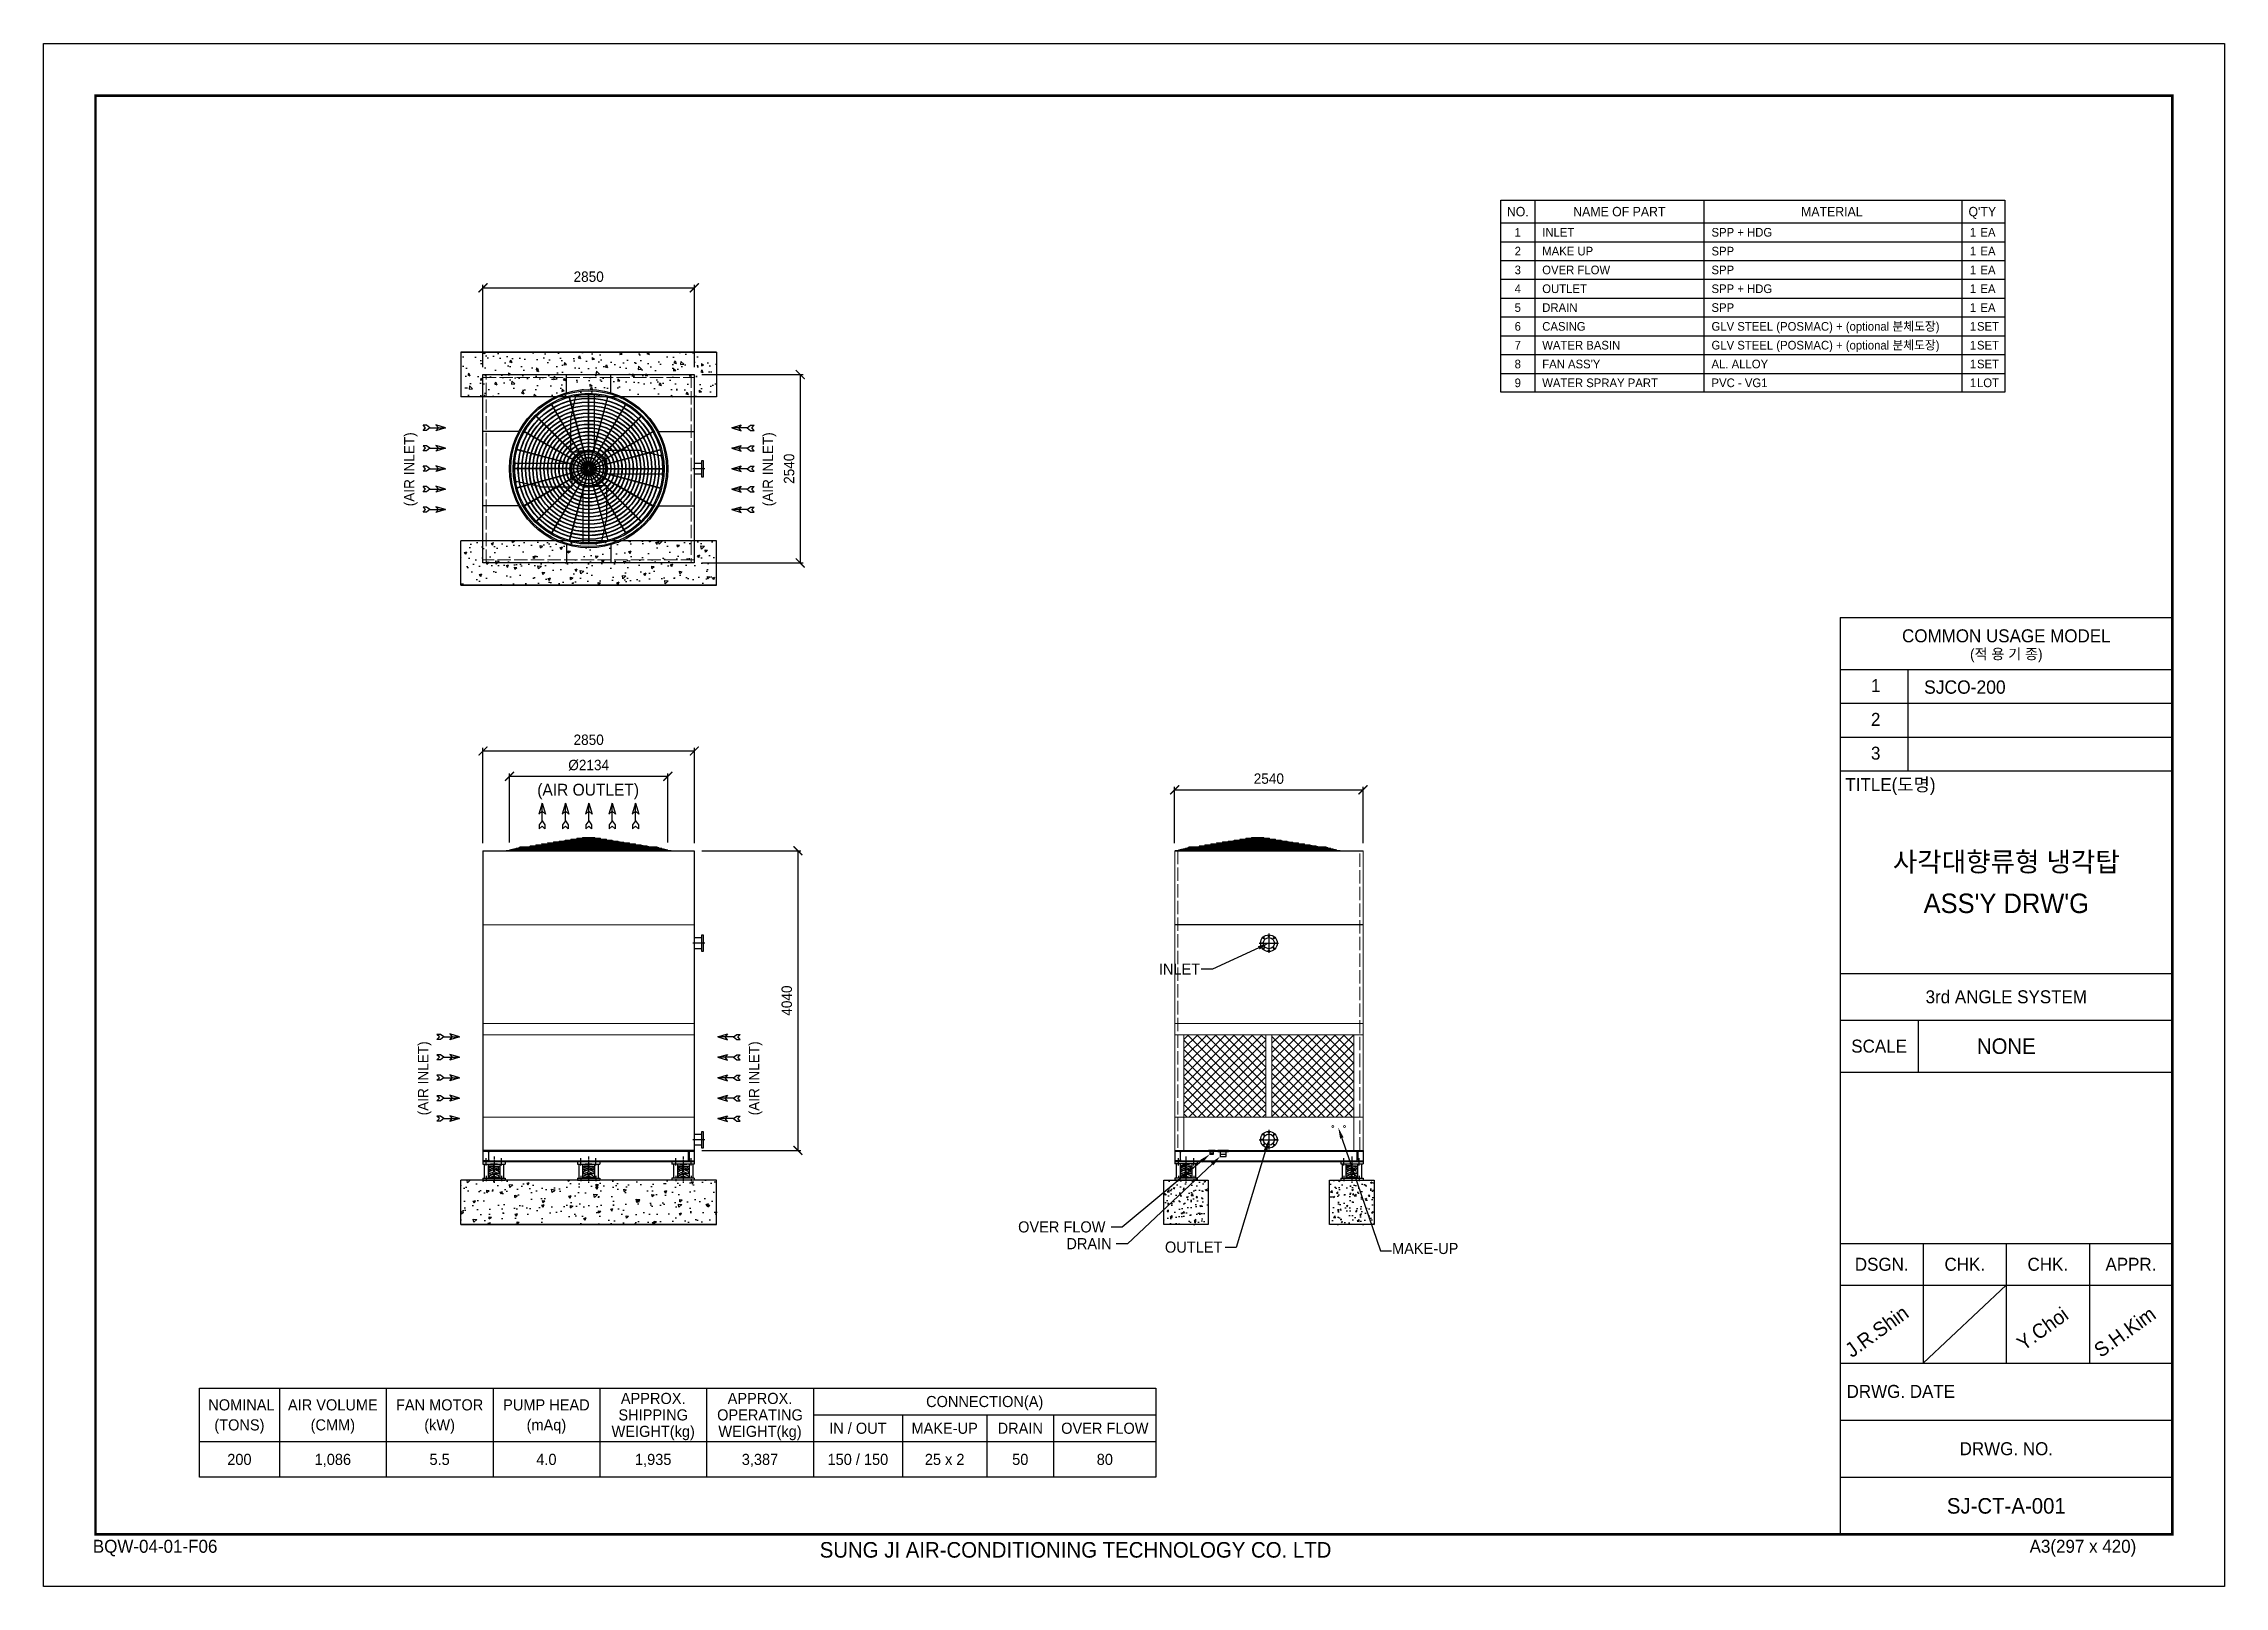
# Model space of a CAD drawing. Header units: millimetres. Extents: x 162203 to 191610, y 41590 to 62385.
import ezdxf
from ezdxf import colors
from ezdxf.entities.mleader import LeaderData, LeaderLine
from ezdxf.enums import TextEntityAlignment as Align
from ezdxf.math import Vec2, Vec3

# ---------------------------------------------------------------- set-up
doc = ezdxf.new("R2010")
doc.units = ezdxf.units.MM
doc.header["$LTSCALE"] = 30
doc.header["$MEASUREMENT"] = 0
doc.linetypes.add('CENTER', pattern=[2, 1.25, -0.25, 0.25, -0.25])
doc.linetypes.add('DASHED', pattern=[15, 12, -3])
doc.layers.get('0').update_dxf_attribs({"linetype": 'CONTINUOUS'})
doc.layers.get('DEFPOINTS').update_dxf_attribs({"color": 143, "linetype": 'CONTINUOUS'})
for name, color, linetype in [('4', 2, 'CONTINUOUS'), ('center', 1, 'CENTER'), ('L1_', 7, 'CONTINUOUS'), ('LINE', 7, 'CONTINUOUS'), ('냉각탑', 4, 'CONTINUOUS'), ('냉각탑_box', 1, 'CONTINUOUS'), ('냉각탑_dim', 1, 'CONTINUOUS'), ('냉각탑_form', 1, 'CONTINUOUS'), ('냉각탑_text', 3, 'CONTINUOUS'), ('냉각탑_기초', 23, 'CONTINUOUS'), ('냉각탑_찬넬방진', 1, 'CONTINUOUS')]:
    doc.layers.add(name, color=color, linetype=linetype)
doc.styles.add('HY울릉도L', font='')
doc.styles.get("Standard").update_dxf_attribs({"font": ''})
doc.styles.add('돋움', font='')
doc.styles.get('HY울릉도L').set_extended_font_data('HY울릉도L')
doc.styles.get('Standard').set_extended_font_data('Dotum')
doc.styles.get('돋움').set_extended_font_data('Dotum')
doc.dimstyles.new('성지DIM', dxfattribs={"dimtxt": 3.5, "dimasz": 3, "dimexe": 1, "dimexo": 2.5, "dimgap": 2, "dimtad": 1, "dimdec": 0, "dimzin": 3, "dimdsep": 46, "dimtxsty": 'HY울릉도L', "dimblk": 'ARCHTICK', "dimcen": -2, "dimclrd": 256, "dimclre": 256, "dimclrt": 7, "dimadec": 0, "dimazin": 0, "dimtfac": 1, "dimtdec": 0, "dimtofl": 0, "dimtmove": 0, "dimatfit": 3, "dimfxl": 1, "dimtolj": 1, "dimtzin": 0, "dimlwe": -1, "dimarcsym": 0})

msp = doc.modelspace()

# ---------------------------------------------------------------- texts
at = {"layer": '냉각탑_text', "style": '돋움'}
for s, height, p in [('NO.', 126.81, (182081.8, 60121.2)), ('NAME OF PART', 126.812, (183451.4, 60121.2)), ('MATERIAL', 126.81, (186317.4, 60121.2)), ("Q'TY", 126.81, (188346.3, 60121.2)), ('1', 116.7, (182081.8, 59842.2)), ('1', 116.7, (188219.5, 59842.2)), ('EA', 116.67, (188422.4, 59842.2)), ('2', 116.7, (182081.8, 59588.6)), ('1', 116.7, (188219.5, 59588.6)), ('EA', 116.67, (188422.4, 59588.6)), ('4', 116.7, (182081.8, 59081.4)), ('3', 116.7, (182081.8, 59335)), ('1', 116.7, (188219.5, 59335)), ('1', 116.7, (188219.5, 59081.4)), ('EA', 116.67, (188422.4, 59335)), ('EA', 116.67, (188422.4, 59081.4)), ('5', 116.7, (182081.8, 58827.7)), ('1', 116.7, (188219.5, 58827.7)), ('EA', 116.67, (188422.4, 58827.7)), ('6', 116.7, (182081.8, 58574.1)), ('1', 116.7, (188219.5, 58574.1)), ('SET', 116.67, (188422.4, 58574.1)), ('7', 116.7, (182081.8, 58320.5)), ('1', 116.7, (188219.5, 58320.5)), ('SET', 116.67, (188422.4, 58320.5)), ('8', 116.7, (182081.8, 58066.9)), ('1', 116.7, (188219.5, 58066.9)), ('SET', 116.67, (188422.4, 58066.9)), ('9', 116.7, (182081.8, 57813.2)), ('1', 116.7, (188219.5, 57813.2)), ('LOT', 116.67, (188422.4, 57813.2)), ('SJCO-200', 180.04, (188111, 53712.2)), ('(AIR OUTLET)', 160, (169545.9, 52328.6)), ('사각대향류형 냉각탑', 262.5, (188669.5, 51357.2)), ("ASS'Y DRW'G", 262.5, (188669.5, 50797.2)), ('NONE', 210.05, (188669.5, 48872)), (' NOMINAL', 150, (164843.2, 44036.7)), ('AIR VOLUME', 150, (166103.2, 44036.7)), ('FAN MOTOR', 150, (167543.2, 44036.7)), ('PUMP HEAD', 150, (168983.2, 44036.7)), ('APPROX.', 150, (170423.2, 44123.7)), ('APPROX.', 150, (171863.2, 44123.7)), ('CONNECTION(A)', 150, (174893.2, 44081.7)), ('(TONS)', 150, (164843.2, 43766.7)), ('(CMM)', 150, (166103.2, 43766.7)), ('(kW)', 150, (167543.2, 43766.7)), ('(mAq)', 150, (168983.2, 43766.7)), ('SHIPPING', 150, (170423.2, 43901.7)), ('OPERATING', 150, (171863.2, 43901.7)), ('WEIGHT(kg)', 150, (170423.2, 43679.7)), ('WEIGHT(kg)', 150, (171863.2, 43679.7)), ('IN / OUT', 150, (173183.2, 43721.7)), ('MAKE-UP', 150, (174353.2, 43721.7)), ('DRAIN', 150, (175373.2, 43721.7)), ('OVER FLOW', 150, (176513.2, 43721.7)), ('200', 150, (164843.2, 43301.7)), ('1,086', 150, (166103.2, 43301.7)), ('5.5', 150, (167543.2, 43301.7)), ('4.0', 150, (168983.2, 43301.7)), ('1,935', 150, (170423.2, 43301.7)), ('3,387', 150, (171863.2, 43301.7)), ('150 / 150', 150, (173183.2, 43301.7)), ('25 x 2', 150, (174353.2, 43301.7)), ('50', 150, (175373.2, 43301.7)), ('80', 150, (176513.2, 43301.7)), ('SJ-CT-A-001', 210.051, (188669.5, 42675.4))]:
    msp.add_text(s, height=height, dxfattribs=at).set_placement(p, align=Align.MIDDLE_CENTER)
for s, height, p in [('INLET ', 116.67, (182411.6, 59842.2)), ('SPP + HDG', 116.67, (184694.2, 59842.2)), ('MAKE UP', 116.67, (182411.6, 59588.6)), ('SPP', 116.67, (184694.2, 59588.6)), ('OVER FLOW', 116.67, (182411.6, 59335)), ('OUTLET ', 116.67, (182411.6, 59081.4)), ('SPP', 116.67, (184694.2, 59335)), ('SPP + HDG', 116.67, (184694.2, 59081.4)), ('DRAIN', 116.67, (182411.6, 58827.7)), ('SPP', 116.67, (184694.2, 58827.7)), ('CASING', 116.67, (182411.6, 58574.1)), ('GLV STEEL (POSMAC) + (optional 분체도장)', 116.667, (184694.2, 58574.1)), ('WATER BASIN', 116.667, (182411.6, 58320.5)), ('GLV STEEL (POSMAC) + (optional 분체도장)', 116.667, (184694.2, 58320.5)), ("FAN ASS'Y", 116.67, (182411.6, 58066.9)), ('AL. ALLOY', 116.67, (184694.2, 58066.9)), ('WATER SPRAY PART', 116.667, (182411.6, 57813.2)), ('PVC - VG1', 116.67, (184694.2, 57813.2)), ('OVER FLOW', 150, (175344, 46435.5)), ('DRAIN', 150, (175995, 46209.5)), ('MAKE-UP', 150, (180386.6, 46144.9))]:
    msp.add_text(s, height=height, dxfattribs=at).set_placement(p, align=Align.MIDDLE_LEFT)
for p in [(167134.1, 56647.7), (171970.7, 56647.7), (167321.1, 48438.2), (171783.7, 48438.2)]:
    msp.add_text('(AIR INLET)', height=140, rotation=90, dxfattribs=at).set_placement(p, align=Align.MIDDLE_CENTER)
for s, p in [('INLET', (177798.9, 49910.4)), ('OUTLET', (178098.1, 46163))]:
    msp.add_text(s, height=150, dxfattribs=at).set_placement(p, align=Align.MIDDLE_RIGHT)
for s, p in [('J.R.Shin', (186587.3, 44665)), ('Y.Choi', (188902.7, 44758.4)), ('S.H.Kim', (189943.8, 44665))]:
    msp.add_text(s, height=196.05, rotation=35.81856, dxfattribs=at).set_placement(p)

# ---------------------------------------------------------------- blocks, each defined once
blk = doc.blocks.new('냉각탑form')
at = {"layer": 'DEFPOINTS'}
blk.add_lwpolyline([(0, 297.07), (420.1, 297.07), (420.1, 0), (0, 0)], close=True, dxfattribs=at)
at = {"layer": '냉각탑_form'}
for p, q in [((346.08, 186.55), (346.08, 10)), ((346.08, 186.55), (410.1, 186.55)), ((346.08, 186.55), (410.1, 186.55)), ((346.08, 176.54), (410.1, 176.54)), ((359.09, 176.54), (359.09, 157.04)), ((346.08, 170.04), (410.1, 170.04)), ((346.08, 163.54), (410.1, 163.54)), ((346.08, 157.04), (410.1, 157.04)), ((346.08, 157.04), (410.1, 157.04)), ((346.08, 118.03), (410.1, 118.03)), ((346.08, 109.03), (410.1, 109.03)), ((361.09, 109.03), (361.09, 99.02)), ((346.08, 99.02), (410.1, 99.02)), ((346.08, 66.02), (410.1, 66.02)), ((362.09, 66.02), (362.09, 43.01)), ((378.09, 66.02), (378.09, 43.01)), ((394.1, 66.02), (394.1, 43.01)), ((346.08, 58.01), (410.1, 58.01)), ((378.09, 58.01), (362.09, 43.01)), ((346.08, 43.01), (410.1, 43.01)), ((346.08, 32.01), (410.1, 32.01)), ((346.08, 21.01), (410.1, 21.01))]:
    blk.add_line(p, q, dxfattribs=at)
at = {"layer": '냉각탑_form', "const_width": 0.5}
blk.add_lwpolyline([(10, 287.07), (10, 10), (410.1, 10), (410.1, 287.07)], close=True, dxfattribs=at)
at = {"layer": '냉각탑_form', "style": '돋움'}
for s, height, p in [('COMMON USAGE MODEL', 2.5006, (378.09, 183.04)), ('(적 용 기 종)', 2, (378.09, 179.54)), ('3rd ANGLE SYSTEM', 2.5006, (378.09, 113.53)), ('SCALE', 2.501, (353.59, 104.03)), ('DSGN.', 2.501, (354.09, 62.02)), ('CHK.', 2.501, (370.09, 62.02)), ('CHK.', 2.501, (386.09, 62.02)), ('APPR.', 2.501, (402.1, 62.02)), ('DRWG. NO.', 2.501, (378.09, 26.51))]:
    blk.add_text(s, height=height, dxfattribs=at).set_placement(p, align=Align.MIDDLE_CENTER)
for s, height, p in [('1', 2.5, (352.02, 172.2)), ('2', 2.5, (352.02, 165.7)), ('3', 2.5, (352.02, 159.2)), ('TITLE(도명)', 2.501, (347.09, 153.14)), ('DRWG. DATE', 2.501, (347.32, 36.29)), ('BQW-04-01-F06', 2.5006, (9.48, 6.47)), ('SUNG JI AIR-CONDITIONING TECHNOLOGY CO. LTD', 3.0007, (149.5, 5.53)), ('A3(297 x 420)', 2.5006, (382.58, 6.47))]:
    blk.add_text(s, height=height, dxfattribs=at).set_placement(p)
blk = doc.blocks.new('화살표 IN OUT')
at = {"layer": '냉각탑_dim'}
for p, q in [((-323, 43), (-384, 43)), ((-343, 0), (-384, 43)), ((-384, -43), (-343, 0)), ((-266, 0), (-323, 43)), ((-266, 0), (-323, -43)), ((-266, 0), (0, 0)), ((-163, 50), (-122, 0)), ((0, 0), (-163, 50)), ((-163, -50), (-122, 0)), ((0, 0), (-163, -50)), ((-323, -43), (-384, -43))]:
    blk.add_line(p, q, dxfattribs=at)
blk = doc.blocks.new('_ArchTick')
at = {"color": 0, "linetype": 'ByBlock', "const_width": 0.15}
blk.add_lwpolyline([(-0.5, -0.5), (0.5, 0.5)], dxfattribs=at)
blk = doc.blocks.new('*D43')
at = {"layer": 'DEFPOINTS', "color": 0, "transparency": 16777216}
for p in [(170978, 59093), (168128, 57925), (170978, 57925)]:
    blk.add_point(p, dxfattribs=at)
at = {"layer": '냉각탑_dim', "transparency": 16777216}
for p, q in [((168128, 58025), (168128, 59133)), ((170978, 58025), (170978, 59133))]:
    blk.add_line(p, q, dxfattribs=at)
at = {"layer": '냉각탑_dim', "lineweight": -2, "transparency": 16777216}
blk.add_line((168128, 59093), (170978, 59093), dxfattribs=at)
at = {"layer": '냉각탑_dim', "lineweight": -2, "transparency": 16777216, "xscale": 120, "yscale": 120, "zscale": 120, "rotation": 180}
blk.add_blockref('_ArchTick', (168128, 59093), dxfattribs=at)
at = {"layer": '냉각탑_dim', "lineweight": -2, "transparency": 16777216, "xscale": 120, "yscale": 120, "zscale": 120}
blk.add_blockref('_ArchTick', (170978, 59093), dxfattribs=at)
at = {"layer": '냉각탑_dim', "color": 7, "transparency": 16777216, "insert": (169553, 59243), "char_height": 140, "attachment_point": 5, "style": 'HY울릉도L'}
blk.add_mtext('\\A1;2850', dxfattribs=at)
blk = doc.blocks.new('*D44')
at = {"layer": 'DEFPOINTS', "color": 0, "transparency": 16777216}
for p in [(170978, 57925), (170978, 55385), (172406, 55385)]:
    blk.add_point(p, dxfattribs=at)
at = {"layer": '냉각탑_dim', "transparency": 16777216}
for p, q in [((171078, 57925), (172446, 57925)), ((171078, 55385), (172446, 55385))]:
    blk.add_line(p, q, dxfattribs=at)
at = {"layer": '냉각탑_dim', "lineweight": -2, "transparency": 16777216}
blk.add_line((172406, 57925), (172406, 55385), dxfattribs=at)
at = {"layer": '냉각탑_dim', "lineweight": -2, "transparency": 16777216, "xscale": 120, "yscale": 120, "zscale": 120}
for p, rotation in [((172406, 57925), 90), ((172406, 55385), 270)]:
    blk.add_blockref('_ArchTick', p, dxfattribs=dict(at, rotation=rotation))
at = {"layer": '냉각탑_dim', "color": 7, "transparency": 16777216, "insert": (172256, 56655), "char_height": 140, "attachment_point": 5, "rotation": 90, "style": 'HY울릉도L'}
blk.add_mtext('\\A1;2540', dxfattribs=at)
blk = doc.blocks.new('A$C1FB73ED1')
for p, q in [((1277, 1343), (1277, 2480)), ((1283, 1343), (1283, 2480)), ((1233, 1322), (429, 2126)), ((1238, 1327), (434, 2131)), ((1246, 1333), (677, 2318)), ((1251, 1336), (683, 2321)), ((1261, 1340), (967, 2438)), ((1267, 1342), (972, 2440)), ((1293, 1342), (1588, 2440)), ((1299, 1340), (1593, 2438)), ((1309, 1336), (1877, 2321)), ((1314, 1333), (1883, 2318)), ((1322, 1327), (2126, 2131)), ((1327, 1322), (2131, 2126)), ((1224, 1309), (239, 1877)), ((1227, 1314), (242, 1883)), ((1333, 1314), (2318, 1883)), ((1336, 1309), (2321, 1877)), ((1218, 1293), (120, 1588)), ((1220, 1299), (122, 1593)), ((1340, 1299), (2438, 1593)), ((1342, 1293), (2440, 1588)), ((1217, 1283), (80, 1283)), ((1217, 1277), (80, 1277)), ((1218, 1267), (120, 972)), ((1220, 1261), (122, 967)), ((1224, 1251), (239, 683)), ((1227, 1246), (242, 677)), ((1233, 1238), (429, 434)), ((1238, 1233), (434, 429)), ((1246, 1227), (677, 242)), ((1251, 1224), (683, 239)), ((1261, 1220), (967, 122)), ((1267, 1218), (972, 120)), ((1277, 1217), (1277, 80)), ((1283, 1217), (1283, 80)), ((1293, 1218), (1588, 120)), ((1299, 1220), (1593, 122)), ((1309, 1224), (1877, 239)), ((1314, 1227), (1883, 242)), ((1322, 1233), (2126, 429)), ((1327, 1238), (2131, 434)), ((1333, 1246), (2318, 677)), ((1336, 1251), (2321, 683)), ((1340, 1261), (2438, 967)), ((1342, 1267), (2440, 972)), ((1343, 1283), (2480, 1283)), ((1343, 1277), (2480, 1277))]:
    blk.add_line(p, q)
for radius in [1280, 1260, 1220, 1200]:
    blk.add_circle((1280, 1280), radius)
at = {"ltscale": 5}
for radius in [1143, 1137, 1083, 1077, 1023, 1017, 963, 957, 903, 897, 843, 837, 783, 777, 723, 717, 663, 657, 603, 597, 543, 537, 483, 477, 423, 417, 363, 357, 303, 297, 243, 237, 183, 177, 123, 117, 63, 57, 40, 21]:
    blk.add_circle((1280, 1280), radius, dxfattribs=at)
at = {"color": 7}
blk.add_circle((1280, 1280), 274, dxfattribs=at)
at = {"layer": 'LINE', "color": 7}
for p, q in [((1368, 2478), (1368, 1567)), ((985, 2053), (1072, 2459)), ((985, 2053), (985, 1550)), ((1131, 1550), (985, 1550)), ((1131, 1550), (985, 1550)), ((1131, 1567), (1369, 1567)), ((1131, 1567), (1369, 1567)), ((1131, 1567), (1131, 1549)), ((1131, 1567), (1131, 1549)), ((1131, 1549), (1230, 1549)), ((1131, 1549), (1230, 1549)), ((1330, 1549), (1369, 1549)), ((1330, 1549), (1369, 1549)), ((1369, 1567), (1369, 1549)), ((1369, 1567), (1369, 1549)), ((1549, 1429), (1549, 1330)), ((1549, 1429), (1549, 1330)), ((1567, 1429), (1549, 1429)), ((1567, 1429), (1549, 1429)), ((2111, 1575), (1550, 1575)), ((1550, 1429), (1550, 1575)), ((1550, 1429), (1550, 1575)), ((1567, 1429), (1567, 1191)), ((1567, 1429), (1567, 1191)), ((2111, 1575), (2457, 1488)), ((84, 1368), (993, 1368)), ((84, 1368), (993, 1368)), ((509, 985), (103, 1072)), ((993, 1131), (993, 1369)), ((993, 1131), (993, 1369)), ((993, 1369), (1011, 1369)), ((993, 1369), (1011, 1369)), ((993, 1131), (993, 1369)), ((993, 1131), (993, 1369)), ((993, 1369), (1011, 1369)), ((993, 1369), (1011, 1369)), ((993, 1131), (1011, 1131)), ((993, 1131), (1011, 1131)), ((993, 1131), (1011, 1131)), ((993, 1131), (1011, 1131)), ((1010, 1131), (1010, 985)), ((1010, 1131), (1010, 985)), ((1010, 1131), (1010, 985)), ((1010, 1131), (1010, 985)), ((1011, 1330), (1011, 1369)), ((1011, 1330), (1011, 1369)), ((1011, 1330), (1011, 1369)), ((1011, 1330), (1011, 1369)), ((1011, 1131), (1011, 1230)), ((1011, 1131), (1011, 1230)), ((1011, 1131), (1011, 1230)), ((1011, 1131), (1011, 1230)), ((1549, 1230), (1549, 1191)), ((1549, 1230), (1549, 1191)), ((1567, 1191), (1549, 1191)), ((1567, 1191), (1549, 1191)), ((2476, 1192), (1567, 1192)), ((509, 985), (1010, 985)), ((509, 985), (1010, 985)), ((1230, 1011), (1191, 1011)), ((1191, 993), (1191, 1011)), ((1230, 1011), (1191, 1011)), ((1191, 993), (1191, 1011)), ((1429, 993), (1191, 993)), ((1429, 993), (1191, 993)), ((1192, 82), (1192, 993)), ((1429, 1011), (1330, 1011)), ((1429, 1011), (1330, 1011)), ((1429, 993), (1429, 1011)), ((1429, 993), (1429, 1011)), ((1429, 1010), (1575, 1010)), ((1429, 1010), (1575, 1010)), ((1575, 507), (1575, 1010)), ((1575, 507), (1488, 101)), ((1167, 83), (1167, 85)), ((1393, 83), (1393, 85)), ((1513, 104), (1513, 106))]:
    blk.add_line(p, q, dxfattribs=at)
for points in [[(1272, 1594), (1269, 1588), (1272, 1581), (1280, 1581), (1284, 1588), (1280, 1594)], [(1272, 1594), (1269, 1588), (1272, 1581), (1280, 1581), (1284, 1588), (1280, 1594)], [(966, 1272), (972, 1269), (979, 1272), (979, 1280), (972, 1284), (966, 1280)], [(966, 1272), (972, 1269), (979, 1272), (979, 1280), (972, 1284), (966, 1280)], [(966, 1272), (972, 1269), (979, 1272), (979, 1280), (972, 1284), (966, 1280)], [(966, 1272), (972, 1269), (979, 1272), (979, 1280), (972, 1284), (966, 1280)], [(1594, 1288), (1588, 1291), (1581, 1288), (1581, 1280), (1588, 1276), (1594, 1280)], [(1594, 1288), (1588, 1291), (1581, 1288), (1581, 1280), (1588, 1276), (1594, 1280)], [(1288, 966), (1291, 972), (1288, 979), (1280, 979), (1276, 972), (1280, 966)], [(1288, 966), (1291, 972), (1288, 979), (1280, 979), (1276, 972), (1280, 966)]]:
    blk.add_lwpolyline(points, close=True, dxfattribs=at)
for centre, radius in [((1191, 1559), 2), ((1191, 1559), 2), ((1231, 1559), 2), ((1231, 1559), 2), ((1276, 1588), 8.5), ((1276, 1588), 8.5), ((1350, 1559), 2), ((1350, 1559), 2), ((972, 1276), 8.5), ((972, 1276), 8.5), ((972, 1276), 8.5), ((972, 1276), 8.5), ((1001, 1350), 2), ((1001, 1350), 2), ((1001, 1350), 2), ((1001, 1350), 2), ((1001, 1231), 2), ((1001, 1231), 2), ((1001, 1231), 2), ((1001, 1231), 2), ((1001, 1191), 2), ((1001, 1191), 2), ((1001, 1191), 2), ((1001, 1191), 2), ((1559, 1369), 2), ((1559, 1369), 2), ((1559, 1329), 2), ((1559, 1329), 2), ((1559, 1210), 2), ((1559, 1210), 2), ((1588, 1284), 8.5), ((1588, 1284), 8.5), ((1210, 1001), 2), ((1210, 1001), 2), ((1284, 972), 8.5), ((1284, 972), 8.5), ((1329, 1001), 2), ((1329, 1001), 2), ((1369, 1001), 2), ((1369, 1001), 2)]:
    blk.add_circle(centre, radius, dxfattribs=at)
for centre, radius, start, end in [((1280, 1483), 1000, 83.5007, 103.4595), ((1280, 1483), 998, 83.4876, 103.487), ((1481, 1280), 998, 353.4876, 13.487), ((1481, 1280), 1000, 353.5007, 13.4595), ((1079, 1280), 1000, 173.5007, 193.4595), ((1079, 1280), 998, 173.4876, 193.487), ((1280, 1077), 998, 263.4876, 283.487), ((1280, 1077), 1000, 263.5007, 283.4595)]:
    blk.add_arc(centre, radius, start, end, dxfattribs=at)
blk = doc.blocks.new('A$C2ECD4E72')
at = {"layer": '냉각탑_기초', "ltscale": 30}
h = blk.add_hatch(dxfattribs=at)
h.set_pattern_fill('AR-CONC', color=256, scale=50, angle=-90, style=0)
h.set_pattern_definition([(40, (117570.86, -570.8), (-31.3761, 358.6301), [37.5, -412.5]), (95, (117570.86, -570.8), (376.0961, -69.3757), [30, -330]), (349.54856, (117568.25, -540.92), (344.72, 289.2544), [31.8701, -350.571]), (43.8158, (117670.86, -570.8), (-82.7596, 533.6207), [56.25, -618.75]), (353.36436, (117663.97, -526.34), (487.0593, 467.331), [47.8052, -525.857]), (98.81584, (117670.86, -570.8), (487.0593, 467.331), [45, -495]), (69, (117645.86, -520.8), (-201.30945, 298.4535), [37.5, -412.5]), (124, (117645.86, -520.8), (362.575, 121.6577), [30, -330]), (18.54856, (117629.1, -495.94), (161.2656, 420.1112), [31.8701, -350.571]), (52.5, (117570.86, -570.81), (166.44693, 6.07993), [0, -326, 0, -335, 0, -331.25]), (82.5, (117570.86, -570.8), (197.20586, 131.53477), [0, -191, 0, -318.5, 0, -126.25]), (122.5, (117570.86, -682.31), (-11.27744, 266.91122), [0, -125, 0, -390, 0, -517.5]), (132.5, (117570.86, -732.3), (50.0525, 291.5931), [0, -162.5, 0, -259, 0, -367.5])])
h.paths.add_polyline_path([(0, 0), (0, 600), (3450, 600), (3450, 0)])
for p, q in [((0, 0), (0, 600)), ((3450, 0), (3450, 600)), ((3450, 0), (0, 0))]:
    blk.add_line(p, q, dxfattribs=at)
for points in [[(3450, 600), (0, 600)], [(0, 0), (3450, 0)]]:
    blk.add_lwpolyline(points, dxfattribs=at)
blk = doc.blocks.new('sdfghj')
at = {"layer": '4', "color": 3, "linetype": 'CENTER'}
blk.add_line((77432, -35928), (77432, -36281), dxfattribs=at)
at = {"layer": 'L1_', "color": 2, "linetype": 'Continuous'}
for p, q in [((77283, -35997), (77283, -36029)), ((77283, -35997), (77584, -35997)), ((77283, -36029), (77584, -36029)), ((77301, -36029), (77351, -36029)), ((77301, -36029), (77301, -36222)), ((77301, -36120), (77301, -36221)), ((77351, -36029), (77351, -36222)), ((77351, -36120), (77351, -36221)), ((77367, -36056), (77367, -36068)), ((77428, -36056), (77367, -36056)), ((77367, -36063), (77395, -36068)), ((77367, -36160), (77426, -36133)), ((77367, -36160), (77406, -36171)), ((77368, -36080), (77419, -36056)), ((77368, -36105), (77428, -36077)), ((77368, -36131), (77428, -36103)), ((77368, -36189), (77422, -36164)), ((77370, -36106), (77407, -36113)), ((77384, -36029), (77384, -36031)), ((77477, -36031), (77384, -36031)), ((77419, -36158), (77391, -36149)), ((77428, -36100), (77393, -36093)), ((77425, -36031), (77425, -36041)), ((77440, -36041), (77425, -36041)), ((77428, -36130), (77428, -36041)), ((77428, -36130), (77436, -36130)), ((77436, -36130), (77436, -36041)), ((77436, -36056), (77496, -36056)), ((77438, -36056), (77436, -36056)), ((77496, -36105), (77436, -36077)), ((77436, -36099), (77471, -36093)), ((77495, -36131), (77436, -36103)), ((77497, -36160), (77438, -36133)), ((77440, -36031), (77440, -36041)), ((77495, -36189), (77442, -36164)), ((77496, -36080), (77444, -36056)), ((77444, -36158), (77473, -36149)), ((77493, -36106), (77457, -36113)), ((77497, -36160), (77458, -36171)), ((77496, -36063), (77469, -36068)), ((77477, -36029), (77477, -36031)), ((77496, -36056), (77496, -36068)), ((77509, -36029), (77562, -36029)), ((77509, -36029), (77509, -36221)), ((77509, -36120), (77509, -36221)), ((77562, -36029), (77562, -36221)), ((77562, -36120), (77562, -36221)), ((77584, -35997), (77584, -36029)), ((77283, -36221), (77584, -36221)), ((77283, -36221), (77283, -36247)), ((77283, -36247), (77584, -36247)), ((77367, -36210), (77367, -36221)), ((77495, -36213), (77367, -36213)), ((77367, -36213), (77493, -36213)), ((77496, -36213), (77368, -36213)), ((77369, -36213), (77497, -36213)), ((77425, -36191), (77378, -36213)), ((77438, -36191), (77485, -36213)), ((77497, -36209), (77497, -36221)), ((77584, -36221), (77584, -36247))]:
    blk.add_line(p, q, dxfattribs=at)
at = {"layer": 'L1_', "color": 1, "linetype": 'CENTER'}
for p, q in [((77327, -36047), (77327, -35949)), ((77531, -36047), (77531, -35949)), ((77327, -36189), (77327, -36261)), ((77531, -36188), (77531, -36260))]:
    blk.add_line(p, q, dxfattribs=at)
at = {"layer": 'L1_', "color": 2, "linetype": 'Continuous'}
for centre, radius, start, end in [((77381, -36092), 18.3, 142.4554, 226.9466), ((77394, -36147), 31.4, 150.8406, 199.726), ((77368, -36157), 3.63, 199.726, 254.389), ((77369, -36083), 3.63, 114.7395, 142.4554), ((77370, -36134), 3.63, 114.7395, 150.8406), ((77371, -36103), 3.63, 226.9466, 260.1342), ((77418, -36162), 3.63, 294.7395, 71.8917), ((77424, -36167), 3.63, 22.2631, 114.7395), ((77400, -36177), 29.3, 330.1371, 22.2631), ((77425, -36130), 3.63, 294.7395, 0), ((77464, -36177), 29.3, 157.7369, 209.8629), ((77440, -36130), 3.63, 180, 245.2605), ((77440, -36167), 3.63, 65.2605, 157.7369), ((77446, -36162), 3.63, 108.1083, 245.2605), ((77493, -36103), 3.63, 279.8658, 313.0534), ((77483, -36092), 18.3, 313.0534, 37.5446), ((77494, -36134), 3.63, 29.1594, 65.2605), ((77494, -36083), 3.63, 37.5446, 65.2605), ((77470, -36147), 31.4, 340.274, 29.1594), ((77496, -36157), 3.63, 285.611, 340.274), ((77386, -36200), 21.4, 154.2564, 218.822), ((77370, -36192), 3.63, 114.7395, 154.2564), ((77494, -36192), 3.63, 25.7436, 65.2605), ((77478, -36200), 21.4, 321.178, 25.7436)]:
    blk.add_arc(centre, radius, start, end, dxfattribs=at)
blk = doc.blocks.new('*D47')
at = {"layer": 'DEFPOINTS', "color": 0, "transparency": 16777216}
for p in [(179995, 52327), (177455, 51506), (179995, 51506)]:
    blk.add_point(p, dxfattribs=at)
at = {"layer": '냉각탑_dim', "transparency": 16777216}
for p, q in [((177455, 51606), (177455, 52367)), ((179995, 51606), (179995, 52367))]:
    blk.add_line(p, q, dxfattribs=at)
at = {"layer": '냉각탑_dim', "lineweight": -2, "transparency": 16777216}
blk.add_line((177455, 52327), (179995, 52327), dxfattribs=at)
at = {"layer": '냉각탑_dim', "lineweight": -2, "transparency": 16777216, "xscale": 120, "yscale": 120, "zscale": 120, "rotation": 180}
blk.add_blockref('_ArchTick', (177455, 52327), dxfattribs=at)
at = {"layer": '냉각탑_dim', "lineweight": -2, "transparency": 16777216, "xscale": 120, "yscale": 120, "zscale": 120}
blk.add_blockref('_ArchTick', (179995, 52327), dxfattribs=at)
at = {"layer": '냉각탑_dim', "color": 7, "transparency": 16777216, "insert": (178725, 52477), "char_height": 140, "attachment_point": 5, "style": 'HY울릉도L'}
blk.add_mtext('\\A1;2540', dxfattribs=at)
blk = doc.blocks.new('fsadvwefvwefv')
at = {"layer": '4', "color": 3, "linetype": 'CENTER'}
blk.add_line((147940, 26677), (147940, 26324), dxfattribs=at)
at = {"layer": 'L1_', "color": 2, "linetype": 'Continuous'}
for p, q in [((147788, 26609), (147788, 26577)), ((148089, 26609), (147788, 26609)), ((148089, 26577), (147788, 26577)), ((147863, 26577), (147810, 26577)), ((147810, 26577), (147810, 26385)), ((147810, 26486), (147810, 26385)), ((147863, 26577), (147863, 26385)), ((147863, 26486), (147863, 26385)), ((147876, 26526), (147928, 26550)), ((147876, 26550), (147876, 26538)), ((147936, 26550), (147876, 26550)), ((147876, 26543), (147903, 26538)), ((147876, 26501), (147936, 26529)), ((147876, 26446), (147934, 26473)), ((147877, 26475), (147936, 26503)), ((147879, 26499), (147915, 26493)), ((147895, 26577), (147895, 26575)), ((147895, 26575), (147988, 26575)), ((147936, 26506), (147901, 26512)), ((147933, 26575), (147933, 26565)), ((147933, 26565), (147948, 26565)), ((147935, 26550), (147936, 26550)), ((147936, 26476), (147936, 26565)), ((147944, 26476), (147936, 26476)), ((147944, 26476), (147944, 26565)), ((148005, 26501), (147944, 26529)), ((147944, 26506), (147979, 26512)), ((148004, 26475), (147944, 26503)), ((147945, 26550), (148005, 26550)), ((148005, 26446), (147946, 26473)), ((147948, 26575), (147948, 26565)), ((148004, 26526), (147953, 26550)), ((148002, 26499), (147966, 26493)), ((148005, 26543), (147978, 26538)), ((147988, 26577), (147988, 26575)), ((148005, 26550), (148005, 26538)), ((148071, 26577), (148021, 26577)), ((148021, 26577), (148021, 26384)), ((148021, 26486), (148021, 26385)), ((148071, 26577), (148071, 26384)), ((148071, 26486), (148071, 26385)), ((148089, 26609), (148089, 26577)), ((148089, 26385), (147788, 26385)), ((147788, 26385), (147788, 26359)), ((148089, 26359), (147788, 26359)), ((147875, 26446), (147915, 26435)), ((147875, 26396), (147875, 26385)), ((148003, 26393), (147875, 26393)), ((147876, 26393), (148004, 26393)), ((147877, 26417), (147931, 26442)), ((147878, 26393), (148005, 26393)), ((148005, 26393), (147879, 26393)), ((147934, 26414), (147887, 26393)), ((147928, 26448), (147900, 26457)), ((147947, 26414), (147994, 26393)), ((148004, 26417), (147950, 26442)), ((147953, 26448), (147981, 26457)), ((148005, 26446), (147966, 26435)), ((148005, 26395), (148005, 26385)), ((148089, 26385), (148089, 26359))]:
    blk.add_line(p, q, dxfattribs=at)
at = {"layer": 'L1_', "color": 1, "linetype": 'CENTER'}
for p, q in [((147841, 26558), (147841, 26657)), ((148045, 26558), (148045, 26657)), ((147841, 26418), (147841, 26346)), ((148045, 26417), (148045, 26345))]:
    blk.add_line(p, q, dxfattribs=at)
at = {"layer": 'L1_', "color": 2, "linetype": 'Continuous'}
for centre, radius, start, end in [((147890, 26514), 18.3, 142.4554, 226.9466), ((147903, 26458), 31.4, 150.8406, 199.726), ((147878, 26523), 3.63, 114.7395, 142.4554), ((147878, 26472), 3.63, 114.7395, 150.8406), ((147880, 26503), 3.63, 226.9466, 260.1342), ((147933, 26476), 3.63, 294.7395, 0), ((147948, 26476), 3.63, 180, 245.2605), ((148001, 26503), 3.63, 279.8658, 313.0534), ((148003, 26523), 3.63, 37.5446, 65.2605), ((147991, 26514), 18.3, 313.0534, 37.5446), ((148003, 26472), 3.63, 29.1594, 65.2605), ((147978, 26458), 31.4, 340.274, 29.1594), ((147876, 26449), 3.63, 199.726, 254.389), ((147894, 26406), 21.4, 154.2564, 218.822), ((147878, 26414), 3.63, 114.7395, 154.2564), ((147927, 26444), 3.63, 294.7395, 71.8917), ((147932, 26439), 3.63, 22.2631, 114.7395), ((147909, 26429), 29.3, 330.1371, 22.2631), ((147972, 26429), 29.3, 157.7369, 209.8629), ((147949, 26439), 3.63, 65.2605, 157.7369), ((147954, 26444), 3.63, 108.1083, 245.2605), ((147987, 26406), 21.4, 321.178, 25.7436), ((148002, 26414), 3.63, 25.7436, 65.2605), ((148004, 26449), 3.63, 285.611, 340.274)]:
    blk.add_arc(centre, radius, start, end, dxfattribs=at)
at = {"layer": '냉각탑_기초', "ltscale": 30}
blk.add_line((147980, 26355), (147980, 26355), dxfattribs=at)
blk = doc.blocks.new('*D45')
at = {"layer": 'DEFPOINTS', "color": 0, "transparency": 16777216}
for p in [(170978, 52851), (168128, 51506), (170978, 51506)]:
    blk.add_point(p, dxfattribs=at)
at = {"layer": '냉각탑_dim', "transparency": 16777216}
for p, q in [((168128, 51606), (168128, 52891)), ((170978, 51606), (170978, 52891))]:
    blk.add_line(p, q, dxfattribs=at)
at = {"layer": '냉각탑_dim', "lineweight": -2, "transparency": 16777216}
blk.add_line((168128, 52851), (170978, 52851), dxfattribs=at)
at = {"layer": '냉각탑_dim', "lineweight": -2, "transparency": 16777216, "xscale": 120, "yscale": 120, "zscale": 120, "rotation": 180}
blk.add_blockref('_ArchTick', (168128, 52851), dxfattribs=at)
at = {"layer": '냉각탑_dim', "lineweight": -2, "transparency": 16777216, "xscale": 120, "yscale": 120, "zscale": 120}
blk.add_blockref('_ArchTick', (170978, 52851), dxfattribs=at)
at = {"layer": '냉각탑_dim', "color": 7, "transparency": 16777216, "insert": (169553, 53001), "char_height": 140, "attachment_point": 5, "style": 'HY울릉도L'}
blk.add_mtext('\\A1;2850', dxfattribs=at)
blk = doc.blocks.new('*D46')
at = {"layer": 'DEFPOINTS', "color": 0, "transparency": 16777216}
for p in [(170978, 51506), (170978, 47466), (172375, 47466)]:
    blk.add_point(p, dxfattribs=at)
at = {"layer": '냉각탑_dim', "transparency": 16777216}
for p, q in [((171078, 51506), (172415, 51506)), ((171078, 47466), (172415, 47466))]:
    blk.add_line(p, q, dxfattribs=at)
at = {"layer": '냉각탑_dim', "lineweight": -2, "transparency": 16777216}
blk.add_line((172375, 51506), (172375, 47466), dxfattribs=at)
at = {"layer": '냉각탑_dim', "lineweight": -2, "transparency": 16777216, "xscale": 120, "yscale": 120, "zscale": 120}
for p, rotation in [((172375, 51506), 90), ((172375, 47466), 270)]:
    blk.add_blockref('_ArchTick', p, dxfattribs=dict(at, rotation=rotation))
at = {"layer": '냉각탑_dim', "color": 7, "transparency": 16777216, "insert": (172225, 49486), "char_height": 140, "attachment_point": 5, "rotation": 90, "style": 'HY울릉도L'}
blk.add_mtext('\\A1;4040', dxfattribs=at)
blk = doc.blocks.new('A$C05CA400C')
at = {"layer": '냉각탑_기초', "ltscale": 30}
h = blk.add_hatch(dxfattribs=at)
h.set_pattern_fill('AR-CONC', color=256, scale=30, style=0)
h.set_pattern_definition([(50, (-16569.06, -4991.66), (215.178, -18.8256), [22.5, -247.5]), (355, (-16569.06, -4991.66), (-41.6254, 225.6576), [18, -198]), (100.4514, (-16551.13, -4993.23), (173.5528, 206.8319), [19.122, -210.3426]), (46.1842, (-16569.06, -4931.66), (320.1723, -49.6557), [33.75, -371.25]), (96.6356, (-16542.38, -4935.8), (280.399, 292.2354), [28.683, -315.514]), (351.1842, (-16569.06, -4931.66), (280.3986, 292.2356), [27, -297]), (21, (-16539.06, -4946.66), (179.0721, -120.7857), [22.5, -247.5]), (326, (-16539.06, -4946.66), (72.9946, 217.545), [18, -198]), (71.4514, (-16524.13, -4956.72), (252.0668, 96.7591), [19.122, -210.3426]), (37.5, (-16569.06, -4991.66), (3.64796, 99.86816), [0, -195.6, 0, -201, 0, -198.75]), (7.5, (-16569.06, -4991.66), (78.92086, 118.3235), [0, -114.6, 0, -191.1, 0, -75.75]), (327.5, (-16635.96, -4991.66), (160.14673, -6.76646), [0, -75, 0, -234, 0, -310.5]), (317.5, (-16665.96, -4991.66), (174.9559, 30.0315), [0, -97.5, 0, -155.4, 0, -220.5])])
h.paths.add_polyline_path([(0, 600), (600, 600), (600, 0), (0, 0)])
blk.add_lwpolyline([(0, 600), (600, 600), (600, 0), (0, 0)], close=True, dxfattribs=at)
blk = doc.blocks.new('*D53')
at = {"layer": 'DEFPOINTS', "color": 0, "transparency": 16777216}
for p in [(170620, 52509), (168486, 51517), (170620, 51517)]:
    blk.add_point(p, dxfattribs=at)
at = {"layer": '냉각탑_dim', "transparency": 16777216}
for p, q in [((168486, 51617), (168486, 52549)), ((170620, 51617), (170620, 52549))]:
    blk.add_line(p, q, dxfattribs=at)
at = {"layer": '냉각탑_dim', "lineweight": -2, "transparency": 16777216}
blk.add_line((168486, 52509), (170620, 52509), dxfattribs=at)
at = {"layer": '냉각탑_dim', "lineweight": -2, "transparency": 16777216, "xscale": 120, "yscale": 120, "zscale": 120, "rotation": 180}
blk.add_blockref('_ArchTick', (168486, 52509), dxfattribs=at)
at = {"layer": '냉각탑_dim', "lineweight": -2, "transparency": 16777216, "xscale": 120, "yscale": 120, "zscale": 120}
blk.add_blockref('_ArchTick', (170620, 52509), dxfattribs=at)
at = {"layer": '냉각탑_dim', "color": 7, "transparency": 16777216, "insert": (169553, 52659), "char_height": 140, "attachment_point": 5, "style": 'HY울릉도L'}
blk.add_mtext('\\A1;%%C2134', dxfattribs=at)

# ---------------------------------------------------------------- dimensions: what is measured, and where the dimension line sits
at = {"layer": '냉각탑_dim'}
for base, p1, p2, picture, middle in [((170977.6, 59092.8), (168127.6, 57925.2), (170977.6, 57925.2), '*D43', (169552.6, 59242.8)), ((170977.6, 52851), (168127.6, 51505.7), (170977.6, 51505.7), '*D45', (169552.6, 53001)), ((179995.2, 52327.3), (177455.2, 51505.7), (179995.2, 51505.5), '*D47', (178725.2, 52477.3))]:
    dim = msp.add_linear_dim(base=base, p1=p1, p2=p2, dimstyle='성지DIM', override={"dimscale": 40}, dxfattribs=at)
    dim.commit()
    dim.dimension.update_dxf_attribs({"geometry": picture, "text_midpoint": middle})
for base, p1, p2, picture, middle in [((172405.5, 55385.2), (170977.6, 57925.2), (170977.6, 55385.2), '*D44', (172255.5, 56655.2)), ((172374.7, 47465.7), (170977.6, 51505.7), (170977.6, 47465.7), '*D46', (172224.7, 49485.7))]:
    dim = msp.add_linear_dim(base=base, p1=p1, p2=p2, angle=90, dimstyle='성지DIM', override={"dimscale": 40}, dxfattribs=at)
    dim.commit()
    dim.dimension.update_dxf_attribs({"geometry": picture, "text_midpoint": middle})
dim = msp.add_linear_dim(base=(170619.6, 52508.6), p1=(168485.6, 51517), p2=(170619.6, 51517), text='%%C<>', dimstyle='성지DIM', override={"dimscale": 40}, dxfattribs=at)
dim.commit()
dim.dimension.update_dxf_attribs({"geometry": '*D53', "text_midpoint": (169552.6, 52658.6)})

# ---------------------------------------------------------------- hatches: boundary and pattern name
at = {"ltscale": 500}
h = msp.add_hatch(dxfattribs=at)
h.set_pattern_fill('ANSI37', color=256, scale=700)
h.set_pattern_definition([(45, (-17198.25, 40665.58), (-61.871843, 61.871843), []), (135, (-17198.25, 40665.58), (-61.871843, -61.871843), [])])
h.paths.add_polyline_path([(177580.2, 49025.7), (177580.2, 48470.7), (177580.2, 47915.7), (178683.2, 47915.7), (178683.2, 49025.7)])
h.paths.add_polyline_path([(179870.2, 47915.7), (179870.2, 49025.7), (178767.2, 49025.7), (178767.2, 47915.7)])

# ---------------------------------------------------------------- linework, layer by layer
for p, q in [((168127.6, 55385.2), (168127.6, 57925.2)), ((168127.6, 57925.2), (170977.6, 57925.2)), ((169252.6, 57679.2), (169252.6, 57925.2)), ((169852.6, 57679.2), (169852.6, 57925.2)), ((170977.6, 57925.2), (170977.6, 55385.2)), ((168610, 57155.2), (168127.6, 57155.2)), ((170495.2, 57155.2), (170977.6, 57155.2)), ((168610, 56155.2), (168127.6, 56155.2)), ((170495.2, 56155.2), (170977.6, 56155.2)), ((169252.6, 55631.3), (169252.6, 55385.2)), ((169852.6, 55631.3), (169852.6, 55385.2)), ((170977.6, 55385.2), (168127.6, 55385.2)), ((168127.6, 51505.7), (170977.6, 51505.7)), ((168127.6, 51505.7), (168127.6, 47465.7)), ((170666, 51505.7), (168439.2, 51505.7)), ((170977.6, 51505.7), (170977.6, 47465.7)), ((177455.2, 51505.7), (179995.2, 51505.7)), ((179688.6, 51505.7), (177461.8, 51505.7)), ((170977.6, 47465.7), (168127.6, 47465.7))]:
    msp.add_line(p, q, dxfattribs=at)
at = {"color": 5, "linetype": 'DASHED', "lineweight": 9, "ltscale": 0.5}
for p, q in [((168127.6, 57883.2), (170977.6, 57883.2)), ((168169.6, 55385.2), (168169.6, 57925.2)), ((170935.6, 57925.2), (170935.6, 55385.2)), ((170977.6, 55427.2), (168127.6, 55427.2)), ((177497.2, 51505.7), (177497.2, 47465.7)), ((179953.2, 47465.7), (179953.2, 51505.7))]:
    msp.add_line(p, q, dxfattribs=at)
at = {"color": 3}
for p, q in [((170977.6, 56730.2), (171077.6, 56730.2)), ((171077.6, 56580.2), (170977.6, 56580.2)), ((171097.6, 56543.2), (171077.6, 56543.2)), ((170977.6, 50334.7), (171077.6, 50334.7)), ((171077.6, 50184.7), (170977.6, 50184.7)), ((171097.6, 50147.7), (171077.6, 50147.7)), ((170977.6, 47685.7), (171077.6, 47685.7)), ((171077.6, 47535.7), (170977.6, 47535.7)), ((171097.6, 47498.7), (171077.6, 47498.7)), ((177930.6, 47435.7), (177980.6, 47435.7)), ((178069.4, 47417.7), (178149.4, 47417.7))]:
    msp.add_line(p, q, dxfattribs=at)
at = {"lineweight": 18, "ltscale": 500}
for p, q in [((177455.2, 51505.7), (177455.2, 47465.7)), ((179995.2, 47465.7), (179995.2, 51505.7)), ((168127.6, 50505.7), (170977.6, 50505.7)), ((179995.2, 50512.3), (177455.2, 50512.3)), ((179995.2, 50505.3), (177455.2, 50505.3)), ((170977.6, 49175.7), (168127.6, 49175.7)), ((179995.2, 49175.7), (177455.2, 49175.7)), ((170977.6, 49025.7), (168127.6, 49025.7)), ((169490.1, 49025.7), (169615.1, 49025.7)), ((179995.2, 49025.7), (177455.2, 49025.7)), ((177455.2, 47465.7), (177455.2, 49025.7)), ((177580.2, 47465.7), (177580.2, 49025.7)), ((178683.2, 49025.7), (178767.2, 49025.7)), ((178683.2, 49025.7), (178683.2, 47915.7)), ((178767.2, 49025.7), (178767.2, 47915.7)), ((179870.2, 47465.7), (179870.2, 49025.7)), ((169490.1, 47915.7), (168127.6, 47915.7)), ((169490.1, 47915.7), (169615.1, 47915.7)), ((170977.6, 47915.7), (169615.1, 47915.7)), ((177455.2, 47915.7), (178683.2, 47915.7)), ((178683.2, 47915.7), (178767.2, 47915.7)), ((178767.2, 47915.7), (179995.2, 47915.7)), ((170977.6, 47465.7), (168127.6, 47465.7)), ((177455.2, 47465.7), (179995.2, 47465.7))]:
    msp.add_line(p, q, dxfattribs=at)
at = {"color": 3}
for points in [[(171077.6, 56543.2), (171077.6, 56767.7), (171097.6, 56767.7), (171097.6, 56543.2)], [(171077.6, 50147.7), (171077.6, 50372.2), (171097.6, 50372.2), (171097.6, 50147.7)], [(171077.6, 47498.7), (171077.6, 47723.2), (171097.6, 47723.2), (171097.6, 47498.7)]]:
    msp.add_lwpolyline(points, dxfattribs=at)
for points in [[(177910.6, 47465.7), (177910.6, 47455.7), (178000.6, 47455.7), (178000.6, 47465.7)], [(177930.6, 47455.7), (177930.6, 47415.7), (177980.6, 47415.7), (177980.6, 47455.7)], [(178037.4, 47465.7), (178037.4, 47449.7), (178181.4, 47449.7), (178181.4, 47465.7)], [(178069.4, 47449.7), (178069.4, 47385.7), (178149.4, 47385.7), (178149.4, 47449.7)]]:
    msp.add_lwpolyline(points, close=True, dxfattribs=at)
for centre, radius in [((178725.2, 50259.7), 112.5), ((178725.2, 50259.7), 75), ((178658.9, 50326), 6), ((178725.2, 50353.5), 6), ((178791.5, 50326), 6), ((178631.5, 50259.7), 6), ((178658.9, 50193.4), 6), ((178725.2, 50166), 6), ((178791.5, 50193.4), 6), ((178819, 50259.7), 6), ((178725.2, 47610.7), 112.5), ((178725.2, 47610.7), 75), ((178658.9, 47677), 6), ((178725.2, 47704.5), 6), ((178791.5, 47677), 6), ((178631.5, 47610.7), 6), ((178658.9, 47544.4), 6), ((178725.2, 47517), 6), ((178791.5, 47544.4), 6), ((178819, 47610.7), 6)]:
    msp.add_circle(centre, radius, dxfattribs=at)
at = {"lineweight": 18, "ltscale": 500}
for centre in [(179587.7, 47787.7), (179745.2, 47787.7)]:
    msp.add_circle(centre, 12.5, dxfattribs=at)
at = {"layer": 'center', "linetype": 'CENTER', "ltscale": 50}
for p, q in [((171117.6, 56655.2), (170957.6, 56655.2)), ((178725.2, 50391.7), (178725.2, 50127.7)), ((171117.6, 50259.7), (170957.6, 50259.7)), ((178593.2, 50259.7), (178857.2, 50259.7)), ((178725.2, 47742.7), (178725.2, 47478.7)), ((171117.6, 47610.7), (170957.6, 47610.7)), ((178593.2, 47610.7), (178857.2, 47610.7))]:
    msp.add_line(p, q, dxfattribs=at)
at = {"layer": '냉각탑', "linetype": 'Continuous', "lineweight": 15}
for p, q in [((168332.6, 51505.7), (170772.6, 51505.7)), ((168332.6, 51505.7), (170772.6, 51505.7)), ((170772.6, 51505.7), (168332.6, 51505.7)), ((168485.6, 51517), (168545.4, 51531.1)), ((168485.6, 51517), (169423.1, 51517)), ((168485.6, 51508.3), (170619.6, 51508.3)), ((168485.6, 51507.7), (170619.6, 51507.7)), ((169423.5, 51523.1), (168511.8, 51523.1)), ((168545.4, 51531.1), (169424, 51531.1)), ((168550, 51531.1), (168601.5, 51547.1)), ((168561.2, 51528.3), (168563.2, 51528.3)), ((168661.2, 51528.1), (168564.4, 51528.1)), ((168577.4, 51539.3), (168576.3, 51539.3)), ((168579.3, 51539.5), (168577.1, 51539.5)), ((168579, 51525), (168600.4, 51528.1)), ((168579.3, 51539.5), (168581.3, 51539.5)), ((168581.3, 51539.5), (168615.8, 51536.1)), ((168729, 51539.3), (168582.7, 51539.3)), ((168626.5, 51550.7), (168601.5, 51547.1)), ((168615.6, 51549.1), (169425, 51549.1)), ((168653.9, 51536.1), (168617.3, 51539.3)), ((168628.1, 51560.2), (169985.6, 51560.2)), ((168710.5, 51550.3), (168628.1, 51550.3)), ((168713, 51550.7), (168630.9, 51547.1)), ((168715, 51550.7), (168632.9, 51547.1)), ((168662.4, 51528.3), (168641.9, 51525)), ((168666.3, 51528.3), (168645.8, 51525)), ((168662.4, 51528.3), (168666.3, 51528.3)), ((168823.2, 51528.1), (168667.4, 51528.1)), ((168680.5, 51525), (168699.7, 51528.1)), ((168730.7, 51539.5), (168709.6, 51536.1)), ((168713, 51550.7), (168715, 51550.7)), ((168734.6, 51539.5), (168713.6, 51536.1)), ((168796.3, 51550.3), (168716.6, 51550.3)), ((168728.3, 51547.1), (168749.7, 51550.3)), ((168730.7, 51539.5), (168734.6, 51539.5)), ((168878.6, 51539.3), (168735.9, 51539.3)), ((168762.9, 51561.8), (168737.3, 51558.2)), ((168747.7, 51536.1), (168766.9, 51539.3)), ((168788.7, 51561.8), (168764, 51558.2)), ((168764.7, 51571.2), (169955.5, 51571.2)), ((168785.6, 51561.3), (168764.8, 51561.3)), ((168790.8, 51561.8), (168766, 51558.2)), ((168798.6, 51552.7), (168777, 51549.1)), ((168802.5, 51552.7), (168780.9, 51549.1)), ((168788.7, 51563.8), (168790.8, 51563.8)), ((168863.7, 51563.3), (168792.5, 51563.3)), ((168798.6, 51555.7), (168802.5, 51555.7)), ((168802.7, 51563.2), (168824.2, 51566.3)), ((168933.6, 51555.3), (168803.9, 51555.3)), ((168824.1, 51533.3), (168807.4, 51530)), ((168829.7, 51533.3), (168812.9, 51530)), ((168814.4, 51552.1), (168833.6, 51555.3)), ((168841.3, 51577.9), (168815, 51574.2)), ((169034.7, 51535.1), (168830.5, 51535.1)), ((168864.5, 51577.9), (168839.1, 51574.2)), ((168866.5, 51577.9), (168841.1, 51574.2)), ((168841.2, 51530), (168856.9, 51533.1)), ((168843.3, 51587.2), (169737.5, 51587.2)), ((168860.7, 51577.4), (168843.3, 51577.4)), ((168866.5, 51566.8), (168844.3, 51563.2)), ((168870.4, 51566.8), (168848.2, 51563.2)), ((168880, 51544.5), (168862.8, 51541.1)), ((168864.5, 51577.9), (168866.5, 51577.9)), ((168866.5, 51566.8), (168870.4, 51566.8)), ((168885.5, 51544.5), (168868.3, 51541.1)), ((168931, 51577.4), (168868.5, 51577.4)), ((168988.5, 51568.3), (168872, 51568.3)), ((168877.2, 51574.2), (168898.6, 51577.4)), ((168881.1, 51563.2), (168900.3, 51566.3)), ((169074, 51546.3), (168886.6, 51546.3)), ((168919.8, 51589.1), (168892.7, 51585.2)), ((168896.2, 51543.1), (168911.9, 51546.3)), ((168934.4, 51579.9), (168911.6, 51576.2)), ((168940.2, 51591.1), (168914.1, 51587.2)), ((168938.3, 51579.9), (168915.5, 51576.2)), ((168942.3, 51591.1), (168916.2, 51587.2)), ((168935.4, 51557.7), (168917.8, 51554.1)), ((168921.9, 51600.3), (169713.9, 51600.3)), ((168935.7, 51590.4), (168921.9, 51590.4)), ((168941, 51557.7), (168923.3, 51554.1)), ((168934.4, 51579.9), (168938.3, 51579.9)), ((169043.5, 51581.4), (168940.1, 51581.4)), ((168940.2, 51591.1), (168942.3, 51591.1)), ((169112.9, 51559.3), (168942.1, 51559.3)), ((168998.3, 51592.4), (168944.4, 51592.4)), ((168947.9, 51576.2), (168967.1, 51579.4)), ((168950.7, 51554.1), (168966.4, 51557.3)), ((168951.6, 51587.2), (168973, 51590.4)), ((168998.2, 51604.2), (168970.5, 51600.3)), ((168990.8, 51570.8), (168972.7, 51567.2)), ((168996.4, 51570.8), (168978.3, 51567.2)), ((169002.3, 51593.1), (168978.9, 51589.2)), ((169006.2, 51593.1), (168982.8, 51589.2)), ((169018, 51604.2), (168991.2, 51600.3)), ((169020, 51604.2), (168993.3, 51600.3)), ((169153.7, 51570.3), (168999.7, 51570.3)), ((169002.5, 51611.3), (169684.2, 51611.3)), ((169012.8, 51603.4), (169002.5, 51603.4)), ((169007.2, 51567.2), (169022.8, 51570.3)), ((169100.5, 51592.4), (169010.1, 51592.4)), ((169016.6, 51589.2), (169035.8, 51592.4)), ((169018, 51604.2), (169020, 51604.2)), ((169067.6, 51603.4), (169022.3, 51603.4)), ((169037.3, 51540.1), (169025.5, 51536.8)), ((169028, 51600.3), (169049.4, 51603.4)), ((169048.3, 51581.9), (169029.7, 51578.2)), ((169044.1, 51540.1), (169032.3, 51536.8)), ((169053.8, 51581.9), (169035.2, 51578.2)), ((169037.3, 51540.1), (169044.1, 51540.1)), ((169283.3, 51539.9), (169044.7, 51539.9)), ((169072.2, 51604.2), (169048.2, 51600.3)), ((169078.6, 51615.3), (169050.2, 51611.3)), ((169076.2, 51604.2), (169052.2, 51600.3)), ((169052.3, 51536.8), (169063.4, 51539.9)), ((169192.6, 51581.4), (169055.3, 51581.4)), ((169061.6, 51578.2), (169077.3, 51581.4)), ((169077, 51548.5), (169064.8, 51545.1)), ((169093.8, 51615.3), (169066.3, 51611.3)), ((169095.8, 51615.3), (169068.3, 51611.3)), ((169083.8, 51548.5), (169071.6, 51545.1)), ((169072.2, 51604.2), (169076.2, 51604.2)), ((169077, 51550.5), (169083.8, 51550.5)), ((169155.4, 51605.4), (169078.2, 51605.4)), ((169081.1, 51624.3), (169436.5, 51624.3)), ((169087.9, 51616.5), (169081.1, 51616.5)), ((169083.3, 51602.3), (169102.5, 51605.4)), ((169303.9, 51550.3), (169084.5, 51550.3)), ((169103.7, 51595.1), (169084.6, 51591.2)), ((169109.3, 51595.1), (169090.2, 51591.2)), ((169091.3, 51547.1), (169102.4, 51550.3)), ((169093.8, 51617.3), (169095.8, 51617.3)), ((169134.9, 51616.5), (169098.2, 51616.5)), ((169102.4, 51613.3), (169123.9, 51616.5)), ((169116.2, 51561.7), (169103.7, 51558.1)), ((169123, 51561.7), (169110.5, 51558.1)), ((169231.5, 51594.4), (169110.8, 51594.4)), ((169140.2, 51617.3), (169115.5, 51613.3)), ((169116.1, 51591.2), (169131.8, 51594.4)), ((169116.2, 51561.7), (169123, 51561.7)), ((169144.1, 51617.3), (169119.5, 51613.3)), ((169324, 51561.3), (169123.8, 51561.3)), ((169157.1, 51628.5), (169127.9, 51624.3)), ((169129.8, 51558.1), (169140.9, 51561.3)), ((169159.2, 51606.2), (169139.6, 51602.3)), ((169140.2, 51617.3), (169144.1, 51617.3)), ((169169.6, 51628.5), (169141.4, 51624.3)), ((169155.4, 51572.8), (169142.5, 51569.2)), ((169171.6, 51628.5), (169143.4, 51624.3)), ((169164.8, 51606.2), (169145.2, 51602.3)), ((169210.4, 51616.5), (169146.2, 51616.5)), ((169162.2, 51572.8), (169149.3, 51569.2)), ((169150.1, 51613.3), (169169.3, 51616.5)), ((169155.4, 51572.8), (169162.2, 51572.8)), ((169667.3, 51635.4), (169159.7, 51635.4)), ((169159.7, 51635.4), (169437.9, 51635.4)), ((169163, 51627.5), (169159.7, 51627.5)), ((169344.1, 51572.3), (169163.1, 51572.3)), ((169270.3, 51605.4), (169166.4, 51605.4)), ((169168.4, 51569.2), (169179.4, 51572.3)), ((169169.6, 51628.5), (169171.6, 51628.5)), ((169170.6, 51602.3), (169186.3, 51605.4)), ((169202.2, 51627.5), (169174.1, 51627.5)), ((169176.9, 51624.3), (169198.3, 51627.5)), ((169194.6, 51583.9), (169181.4, 51580.2)), ((169208.1, 51628.5), (169182.9, 51624.3)), ((169212.1, 51628.5), (169186.8, 51624.3)), ((169201.4, 51583.9), (169188.2, 51580.2)), ((169214.7, 51617.3), (169194.6, 51613.3)), ((169194.6, 51583.9), (169201.4, 51583.9)), ((169887.2, 51583.4), (169199.4, 51583.4)), ((169220.2, 51617.3), (169200.1, 51613.3)), ((169235.6, 51639.6), (169205.7, 51635.4)), ((169206.9, 51580.2), (169218, 51583.4)), ((169208.1, 51628.5), (169212.1, 51628.5)), ((169265.4, 51631.5), (169214.3, 51631.5)), ((169245.4, 51643.6), (169216.5, 51639.4)), ((169216.8, 51628.3), (169236, 51631.5)), ((169247.4, 51643.6), (169218.5, 51639.4)), ((169233.8, 51599.1), (169220.3, 51595.2)), ((169309.2, 51620.5), (169222, 51620.5)), ((169225.1, 51617.3), (169240.8, 51620.5)), ((169240.6, 51599.1), (169227.1, 51595.2)), ((169233.8, 51599.1), (169240.6, 51599.1)), ((169866.9, 51650.4), (169238.3, 51650.4)), ((169707.5, 51598.4), (169241.7, 51598.4)), ((169245.4, 51643.6), (169247.4, 51643.6)), ((169245.4, 51595.2), (169256.5, 51598.4)), ((169270.2, 51632.5), (169249.5, 51628.3)), ((169269.6, 51642.5), (169250, 51642.5)), ((169276.1, 51643.6), (169250.2, 51639.4)), ((169280, 51643.6), (169254.1, 51639.4)), ((169275.7, 51632.5), (169255.1, 51628.3)), ((169273, 51610.2), (169259.1, 51606.3)), ((169279.8, 51610.2), (169265.9, 51606.3)), ((169273, 51610.2), (169279.8, 51610.2)), ((169276.1, 51643.6), (169280, 51643.6)), ((169283.6, 51543.3), (169277.5, 51540)), ((169348, 51631.5), (169277.6, 51631.5)), ((169279.6, 51628.3), (169295.3, 51631.5)), ((169687.5, 51609.4), (169281, 51609.4)), ((169320.3, 51642.5), (169282.4, 51642.5)), ((169804, 51543.1), (169283.3, 51543.1)), ((169314.1, 51654.8), (169283.4, 51650.4)), ((169283.5, 51639.4), (169302.7, 51642.5)), ((169283.6, 51543.3), (169291.2, 51543.3)), ((169283.9, 51606.3), (169295, 51609.4)), ((169291.2, 51543.3), (169285.1, 51540)), ((169321.2, 51654.8), (169291.6, 51650.4)), ((169323.2, 51654.8), (169293.6, 51650.4)), ((169295.4, 51540), (169301.2, 51543.1)), ((169312.2, 51621.3), (169298, 51617.3)), ((169304.4, 51554.5), (169298.1, 51551.1)), ((169783.6, 51554.3), (169303.9, 51554.3)), ((169304.4, 51554.5), (169312, 51554.5)), ((169325.7, 51643.6), (169304.5, 51639.4)), ((169319, 51621.3), (169304.8, 51617.3)), ((169312, 51554.5), (169305.7, 51551.1)), ((169331.2, 51643.6), (169310.1, 51639.4)), ((169312.2, 51621.3), (169319, 51621.3)), ((169315.8, 51551.1), (169321.6, 51554.3)), ((169788.4, 51661.4), (169316.8, 51661.4)), ((169344.1, 51654.8), (169317.5, 51650.4)), ((169324.6, 51565.7), (169318.2, 51562.1)), ((169677.4, 51620.5), (169320.3, 51620.5)), ((169321.2, 51654.8), (169323.2, 51654.8)), ((169348, 51654.8), (169321.4, 51650.4)), ((169322.5, 51617.3), (169333.5, 51620.5)), ((169763.7, 51565.3), (169324, 51565.3)), ((169324.6, 51565.7), (169332.2, 51565.7)), ((169332.2, 51565.7), (169325.8, 51562.1)), ((169336.9, 51653.6), (169325.9, 51653.6)), ((169386.9, 51642.5), (169333.1, 51642.5)), ((169334.1, 51639.4), (169349.8, 51642.5)), ((169335.8, 51562.1), (169341.5, 51565.3)), ((169351.5, 51632.5), (169336.9, 51628.3)), ((169344.9, 51576.8), (169338.3, 51573.2)), ((169358.3, 51632.5), (169343.7, 51628.3)), ((169344.1, 51654.8), (169348, 51654.8)), ((169747.3, 51576.3), (169344.1, 51576.3)), ((169344.9, 51576.8), (169352.5, 51576.8)), ((169352.5, 51576.8), (169345.9, 51573.2)), ((169350.3, 51650.4), (169369.5, 51653.6)), ((169375.3, 51653.6), (169350.4, 51653.6)), ((169351.5, 51632.5), (169358.3, 51632.5)), ((169355.7, 51573.2), (169361.5, 51576.3)), ((169364.9, 51587.8), (169358.2, 51584.2)), ((169381.2, 51654.8), (169359.5, 51650.4)), ((169443.7, 51631.5), (169359.6, 51631.5)), ((169361, 51628.3), (169372.1, 51631.5)), ((169392.6, 51665.9), (169361.1, 51661.4)), ((169364.9, 51589.8), (169372.5, 51589.8)), ((169386.7, 51656.8), (169365, 51652.4)), ((169372.5, 51589.8), (169365.8, 51586.2)), ((169397, 51667.9), (169366.6, 51663.4)), ((169399, 51667.9), (169368.7, 51663.4)), ((169390.7, 51645.6), (169375.7, 51641.4)), ((169375.7, 51586.2), (169381.4, 51589.4)), ((169384.8, 51600.9), (169378.2, 51597.2)), ((169381.2, 51656.8), (169386.7, 51656.8)), ((169397.5, 51645.6), (169382.5, 51641.4)), ((169412, 51667.9), (169384.8, 51663.4)), ((169384.8, 51600.9), (169392.4, 51600.9)), ((169392.4, 51600.9), (169385.8, 51597.2)), ((169388.6, 51652.4), (169404.2, 51655.6)), ((169416, 51667.9), (169388.7, 51663.4)), ((169425.8, 51655.6), (169388.7, 51655.6)), ((169390.7, 51645.6), (169397.5, 51645.6)), ((169392.6, 51667.9), (169393.3, 51667.3)), ((169411.2, 51600.4), (169393.7, 51600.4)), ((169709.8, 51674.5), (169395.4, 51674.5)), ((169395.6, 51597.2), (169401.4, 51600.4)), ((169397, 51667.9), (169399, 51667.9)), ((169404.8, 51611.9), (169398.1, 51608.3)), ((169464.8, 51644.5), (169398.8, 51644.5)), ((169399.5, 51641.4), (169410.6, 51644.5)), ((169404.2, 51666.6), (169401.9, 51666.6)), ((169404.8, 51611.9), (169412.4, 51611.9)), ((169412.4, 51611.9), (169405.7, 51608.3)), ((169412, 51667.9), (169416, 51667.9)), ((169436.7, 51667.9), (169414.4, 51663.4)), ((169429.9, 51656.8), (169414.6, 51652.4)), ((169415.6, 51608.3), (169421.3, 51611.4)), ((169424.7, 51622.9), (169418.1, 51619.3)), ((169430.2, 51666.6), (169418.5, 51666.6)), ((169442.2, 51667.9), (169420, 51663.4)), ((169436.7, 51656.8), (169421.4, 51652.4)), ((169423.1, 51517), (169678.1, 51517)), ((169424, 51531.1), (169677.2, 51531.1)), ((169678.1, 51523.1), (169424, 51523.1)), ((169424.7, 51622.9), (169432.2, 51622.9)), ((169425, 51549.1), (169692.2, 51549.1)), ((169434.8, 51624.3), (169425.7, 51619.3)), ((169429.9, 51656.8), (169436.7, 51656.8)), ((169673.2, 51621.6), (169429.9, 51621.6)), ((169429.9, 51621.6), (169673.2, 51621.6)), ((169436.7, 51667.9), (169442.2, 51667.9)), ((169438, 51652.4), (169449.1, 51655.6)), ((169484.9, 51655.6), (169438.1, 51655.6)), ((169471.1, 51679), (169438.9, 51674.5)), ((169472.9, 51679), (169441.7, 51674.5)), ((169443, 51663.4), (169458.7, 51666.6)), ((169474.9, 51679), (169443.8, 51674.5)), ((169464.6, 51666.6), (169444.3, 51666.6)), ((169552.6, 51633.6), (169445.1, 51633.6)), ((169480.1, 51679), (169452.1, 51674.5)), ((169469.2, 51667.9), (169453.5, 51663.4)), ((169484, 51679), (169456.1, 51674.5)), ((169466.8, 51645.6), (169459, 51641.4)), ((169476, 51667.9), (169460.3, 51663.4)), ((169474.3, 51645.6), (169466.6, 51641.4)), ((169466.8, 51645.6), (169474.3, 51645.6)), ((169469.2, 51667.9), (169476, 51667.9)), ((169492.2, 51679), (169469.4, 51674.5)), ((169471.1, 51679), (169471.3, 51678.8)), ((169631.2, 51685.5), (169474, 51685.5)), ((169474, 51685.5), (169631.2, 51685.5)), ((169497.8, 51679), (169475, 51674.5)), ((169548.7, 51644.5), (169475.1, 51644.5)), ((169475.4, 51641.4), (169481.1, 51644.5)), ((169476.6, 51663.4), (169487.7, 51666.6)), ((169505, 51666.6), (169477.4, 51666.6)), ((169487.1, 51656.8), (169479.1, 51652.4)), ((169494.7, 51656.8), (169486.7, 51652.4)), ((169487.1, 51656.8), (169494.7, 51656.8)), ((169508.4, 51679), (169492.3, 51674.5)), ((169495.3, 51652.4), (169501.1, 51655.6)), ((169548.7, 51655.6), (169495.4, 51655.6)), ((169515.3, 51679), (169499.1, 51674.5)), ((169507.4, 51667.9), (169499.2, 51663.4)), ((169503.5, 51677.6), (169499.9, 51677.6)), ((169500.6, 51676.8), (169500.5, 51677.6)), ((169515, 51667.9), (169506.8, 51663.4)), ((169507.4, 51667.9), (169515, 51667.9)), ((169515.1, 51674.5), (169517.5, 51675.1)), ((169515.3, 51663.4), (169521, 51666.6)), ((169548.7, 51666.6), (169515.7, 51666.6)), ((169525.2, 51677.6), (169516.8, 51677.6)), ((169517.5, 51675.1), (169517.2, 51677.6)), ((169527.7, 51679), (169519.4, 51674.5)), ((169535.3, 51679), (169527, 51674.5)), ((169527.7, 51679), (169535.3, 51679)), ((169535.2, 51674.5), (169536.5, 51675.1)), ((169548.7, 51677.6), (169536.1, 51677.6)), ((169536.5, 51675.1), (169536.3, 51677.6)), ((169552.6, 51633.6), (169660.1, 51633.6)), ((169556.5, 51677.6), (169569.1, 51677.6)), ((169556.5, 51666.6), (169589.5, 51666.6)), ((169556.5, 51655.6), (169609.8, 51655.6)), ((169556.5, 51644.5), (169630.2, 51644.5)), ((169568.8, 51675.1), (169568.9, 51677.6)), ((169570, 51674.5), (169568.8, 51675.1)), ((169569.9, 51679), (169578.2, 51674.5)), ((169577.5, 51679), (169569.9, 51679)), ((169577.5, 51679), (169585.8, 51674.5)), ((169580, 51677.6), (169588.4, 51677.6)), ((169589.9, 51663.4), (169584.2, 51666.6)), ((169587.7, 51675.1), (169588, 51677.6)), ((169590.1, 51674.5), (169587.7, 51675.1)), ((169590, 51679), (169606.1, 51674.5)), ((169590.2, 51667.9), (169598.4, 51663.4)), ((169597.8, 51667.9), (169590.2, 51667.9)), ((169596.8, 51679), (169612.9, 51674.5)), ((169597.8, 51667.9), (169606, 51663.4)), ((169600.2, 51666.6), (169627.8, 51666.6)), ((169601.7, 51677.6), (169605.3, 51677.6)), ((169609.9, 51652.4), (169604.1, 51655.6)), ((169604.6, 51676.8), (169604.7, 51677.6)), ((169607.5, 51679), (169630.3, 51674.5)), ((169610.5, 51656.8), (169618.5, 51652.4)), ((169618.1, 51656.8), (169610.5, 51656.8)), ((169613, 51679), (169635.8, 51674.5)), ((169628.6, 51663.4), (169617.5, 51666.6)), ((169618.1, 51656.8), (169626.1, 51652.4)), ((169620.3, 51655.6), (169667.1, 51655.6)), ((169621.2, 51679), (169649.1, 51674.5)), ((169629.8, 51641.4), (169624.1, 51644.5)), ((169625.1, 51679), (169653.1, 51674.5)), ((169629.2, 51667.9), (169644.9, 51663.4)), ((169636, 51667.9), (169629.2, 51667.9)), ((169630.3, 51679), (169661.5, 51674.5)), ((169630.9, 51645.6), (169638.6, 51641.4)), ((169638.4, 51645.6), (169630.9, 51645.6)), ((169632.3, 51679), (169663.5, 51674.5)), ((169634.1, 51679), (169633.9, 51678.8)), ((169634.1, 51679), (169666.3, 51674.5)), ((169636, 51667.9), (169651.7, 51663.4)), ((169638.4, 51645.6), (169646.2, 51641.4)), ((169640.4, 51644.5), (169706.4, 51644.5)), ((169640.6, 51666.6), (169660.9, 51666.6)), ((169662.2, 51663.4), (169646.5, 51666.6)), ((169667.2, 51652.4), (169656.1, 51655.6)), ((169661.5, 51633.5), (169745.7, 51633.5)), ((169663, 51667.9), (169685.2, 51663.4)), ((169668.5, 51667.9), (169663, 51667.9)), ((170022.1, 51622.3), (169666.7, 51622.3)), ((169945.5, 51635.4), (169667.3, 51635.4)), ((169668.5, 51667.9), (169690.8, 51663.4)), ((169668.5, 51656.8), (169683.8, 51652.4)), ((169675.3, 51656.8), (169668.5, 51656.8)), ((170100.7, 51611.3), (169671.4, 51611.3)), ((170179.3, 51600.3), (169672.3, 51600.3)), ((169673, 51622.9), (169679.5, 51619.3)), ((169680.5, 51622.9), (169673, 51622.9)), ((169673.1, 51620.5), (169784.9, 51620.5)), ((170257.9, 51587.2), (169673.3, 51587.2)), ((169674.1, 51609.4), (169824.2, 51609.4)), ((170336.5, 51573.2), (169674.3, 51573.2)), ((169675, 51666.6), (169686.7, 51666.6)), ((169675, 51596.4), (169863.5, 51596.4)), ((170473.1, 51560.2), (169675.2, 51560.2)), ((169675.3, 51656.8), (169690.6, 51652.4)), ((169676, 51583.4), (169902.8, 51583.4)), ((170499.7, 51549.1), (169676.2, 51549.1)), ((169677, 51578.3), (169752.2, 51578.3)), ((170555.2, 51531.1), (169677.2, 51531.1)), ((169677.9, 51565.3), (169772.5, 51565.3)), ((170563.8, 51523.1), (169678.1, 51523.1)), ((170619.6, 51517), (169678.1, 51517)), ((169678.9, 51554.3), (169792.9, 51554.3)), ((169679.4, 51655.6), (169716.5, 51655.6)), ((169679.9, 51543.1), (169813.7, 51543.1)), ((169680.5, 51622.9), (169687.1, 51619.3)), ((169689.6, 51608.3), (169683.9, 51611.4)), ((169689.2, 51667.9), (169716.5, 51663.4)), ((169693.2, 51667.9), (169689.2, 51667.9)), ((169692.9, 51611.9), (169699.5, 51608.3)), ((169700.4, 51611.9), (169692.9, 51611.9)), ((169693.2, 51667.9), (169720.4, 51663.4)), ((169694, 51600.4), (169711.5, 51600.4)), ((169705.7, 51641.4), (169694.6, 51644.5)), ((169700.4, 51611.9), (169707.1, 51608.3)), ((169701, 51666.6), (169703.4, 51666.6)), ((169716.6, 51652.4), (169701, 51655.6)), ((169709.6, 51597.2), (169703.8, 51600.4)), ((169706.2, 51667.9), (169736.5, 51663.4)), ((169708.2, 51667.9), (169706.2, 51667.9)), ((169707.7, 51645.6), (169722.7, 51641.4)), ((169714.5, 51645.6), (169707.7, 51645.6)), ((169708.2, 51667.9), (169738.6, 51663.4)), ((169712.6, 51667.9), (169711.9, 51667.3)), ((169712.6, 51667.9), (169744.1, 51663.4)), ((169712.8, 51600.9), (169719.4, 51597.2)), ((169720.4, 51600.9), (169712.8, 51600.9)), ((169714.5, 51645.6), (169729.5, 51641.4)), ((169718.3, 51642.5), (169772.1, 51642.5)), ((169718.5, 51656.8), (169740.2, 51652.4)), ((169724, 51656.8), (169718.5, 51656.8)), ((169720.4, 51600.9), (169727, 51597.2)), ((169729.5, 51586.2), (169723.8, 51589.4)), ((169724, 51656.8), (169745.7, 51652.4)), ((169729.9, 51655.6), (169754.8, 51655.6)), ((169732.7, 51589.8), (169739.4, 51586.2)), ((169740.3, 51589.8), (169732.7, 51589.8)), ((169744.2, 51630.3), (169733.1, 51633.5)), ((169755, 51652.4), (169735.8, 51655.6)), ((169740.3, 51589.8), (169747, 51586.2)), ((169749.5, 51575.2), (169743.7, 51578.3)), ((169746.9, 51634.5), (169761.5, 51630.3)), ((169753.8, 51634.5), (169746.9, 51634.5)), ((169752.7, 51578.8), (169759.3, 51575.2)), ((169760.3, 51578.8), (169752.7, 51578.8)), ((169753.8, 51632.5), (169768.3, 51628.3)), ((169771.1, 51639.4), (169755.5, 51642.5)), ((169761.1, 51656.8), (169757.2, 51656.8)), ((169757.2, 51654.8), (169783.8, 51650.4)), ((169757.2, 51629.5), (169827.7, 51629.5)), ((169760.3, 51576.8), (169766.9, 51573.2)), ((169761.1, 51654.8), (169787.7, 51650.4)), ((169761.1, 51572.3), (169942.1, 51572.3)), ((169769.4, 51562.1), (169763.7, 51565.3)), ((169768.3, 51653.6), (169779.3, 51653.6)), ((169782.7, 51617.3), (169771.7, 51620.5)), ((169773, 51565.7), (169779.4, 51562.1)), ((169780.6, 51565.7), (169773, 51565.7)), ((169774, 51643.6), (169795.1, 51639.4)), ((169779.5, 51643.6), (169800.7, 51639.4)), ((169780.6, 51565.7), (169787, 51562.1)), ((169781.2, 51561.3), (169981.4, 51561.3)), ((169782, 51654.8), (169811.6, 51650.4)), ((169784, 51654.8), (169782, 51654.8)), ((169789.4, 51551.1), (169783.6, 51554.3)), ((169784, 51654.8), (169813.7, 51650.4)), ((169784.9, 51642.5), (169822.8, 51642.5)), ((169786.2, 51621.3), (169800.4, 51617.3)), ((169793, 51621.3), (169786.2, 51621.3)), ((169791.1, 51654.8), (169821.8, 51650.4)), ((169793, 51621.3), (169807.2, 51617.3)), ((169793.3, 51554.5), (169799.5, 51551.1)), ((169800.8, 51554.5), (169793.3, 51554.5)), ((169796, 51618.5), (169883.2, 51618.5)), ((169799.3, 51548.3), (170018.7, 51548.3)), ((169800.8, 51554.5), (169807.1, 51551.1)), ((169821.7, 51639.4), (169802.5, 51642.5)), ((169809.8, 51540), (169804, 51543.1)), ((169825.6, 51626.3), (169809.9, 51629.5)), ((169821.3, 51606.3), (169810.2, 51609.4)), ((169814, 51543.3), (169820.1, 51540)), ((169821.6, 51543.3), (169814, 51543.3)), ((169819.9, 51537.1), (170058.5, 51537.1)), ((169821.6, 51541.3), (169827.7, 51538)), ((169825.2, 51641.6), (169851.1, 51637.4)), ((169829.1, 51641.6), (169825.2, 51641.6)), ((169825.4, 51608.2), (169839.3, 51604.3)), ((169832.2, 51608.2), (169825.4, 51608.2)), ((169829.1, 51641.6), (169855, 51637.4)), ((169829.5, 51630.5), (169850.1, 51626.3)), ((169832.2, 51608.2), (169846.1, 51604.3)), ((169834.9, 51605.4), (169938.8, 51605.4)), ((169835, 51630.5), (169855.7, 51626.3)), ((169835.7, 51640.5), (169855.2, 51640.5)), ((169839.9, 51629.5), (169890.9, 51629.5)), ((169859.8, 51593.2), (169848.7, 51596.4)), ((169857.8, 51641.6), (169886.7, 51637.4)), ((169859.8, 51641.6), (169857.8, 51641.6)), ((169859.8, 51641.6), (169888.7, 51637.4)), ((169880.1, 51615.3), (169864.4, 51618.5)), ((169864.6, 51597.1), (169878.1, 51593.2)), ((169871.4, 51597.1), (169864.6, 51597.1)), ((169888.4, 51626.3), (169869.2, 51629.5)), ((169869.6, 51639.6), (169899.5, 51635.4)), ((169871.4, 51597.1), (169884.9, 51593.2)), ((169871.8, 51594.4), (169992.4, 51594.4)), ((169885, 51617.3), (169905.1, 51613.3)), ((169898.3, 51580.2), (169887.2, 51583.4)), ((169890.5, 51617.3), (169910.6, 51613.3)), ((169897.1, 51630.5), (169893.1, 51630.5)), ((169893.1, 51628.5), (169918.4, 51624.3)), ((169894.8, 51616.5), (169959, 51616.5)), ((169897.1, 51628.5), (169922.3, 51624.3)), ((169903, 51627.5), (169931.1, 51627.5)), ((169903.8, 51583.9), (169917, 51580.2)), ((169910.6, 51583.9), (169903.8, 51583.9)), ((169928.3, 51624.3), (169906.9, 51627.5)), ((169910.6, 51583.9), (169923.8, 51580.2)), ((169910.6, 51581.4), (170047.9, 51581.4)), ((169934.6, 51602.3), (169918.9, 51605.4)), ((169936.9, 51569.2), (169925.8, 51572.3)), ((169935.6, 51628.5), (169933.6, 51628.5)), ((169933.6, 51628.5), (169961.8, 51624.3)), ((169935.6, 51628.5), (169963.8, 51624.3)), ((169955.1, 51613.3), (169935.9, 51616.5)), ((169940.4, 51606.2), (169960, 51602.3)), ((169942.2, 51627.5), (169945.5, 51627.5)), ((169943, 51572.8), (169955.9, 51569.2)), ((169949.9, 51572.8), (169943, 51572.8)), ((169946, 51606.2), (169965.6, 51602.3)), ((169947.8, 51603.4), (170025, 51603.4)), ((169948.1, 51628.5), (169977.3, 51624.3)), ((169949.5, 51570.3), (170103.5, 51570.3)), ((169949.9, 51572.8), (169962.7, 51569.2)), ((169961.1, 51617.3), (169985.7, 51613.3)), ((169965, 51617.3), (169961.1, 51617.3)), ((169963, 51617.3), (169987.7, 51613.3)), ((169975.4, 51558.1), (169964.3, 51561.3)), ((169968.3, 51614.5), (170005, 51614.5)), ((169987.1, 51591.2), (169971.4, 51594.4)), ((170000.8, 51611.3), (169979.3, 51614.5)), ((169980.2, 51561.7), (169992.7, 51558.1)), ((169987.1, 51561.7), (169980.2, 51561.7)), ((169987.1, 51559.7), (169999.5, 51556.1)), ((169988.3, 51559.3), (170159.1, 51559.3)), ((169993.9, 51593.1), (170013, 51589.2)), ((169999.5, 51593.1), (170018.6, 51589.2)), ((170019.9, 51600.3), (170000.7, 51603.4)), ((170011.9, 51545.1), (170000.8, 51548.3)), ((170002.7, 51592.4), (170093.1, 51592.4)), ((170009.4, 51615.3), (170007.4, 51615.3)), ((170007.4, 51615.3), (170034.9, 51611.3)), ((170009.4, 51615.3), (170036.9, 51611.3)), ((170015.3, 51614.5), (170022.1, 51614.5)), ((170019.4, 51548.5), (170031.6, 51545.1)), ((170026.2, 51548.5), (170019.4, 51548.5)), ((170024.6, 51615.3), (170053, 51611.3)), ((170041.6, 51578.2), (170025.9, 51581.4)), ((170026.2, 51548.5), (170038.4, 51545.1)), ((170027, 51604.2), (170051, 51600.3)), ((170031, 51604.2), (170027, 51604.2)), ((170027.2, 51546.3), (170214.6, 51546.3)), ((170031, 51604.2), (170055, 51600.3)), ((170035.6, 51603.4), (170080.9, 51603.4)), ((170050.9, 51534), (170039.8, 51537.1)), ((170049.4, 51581.9), (170068, 51578.2)), ((170075.2, 51600.3), (170053.8, 51603.4)), ((170054.9, 51581.9), (170073.5, 51578.2)), ((170057.7, 51581.4), (170161.1, 51581.4)), ((170059.1, 51537.3), (170070.9, 51534)), ((170065.9, 51537.3), (170059.1, 51537.3)), ((170065.9, 51537.3), (170077.7, 51534)), ((170066.5, 51535.1), (170270.7, 51535.1)), ((170086.6, 51589.2), (170067.4, 51592.4)), ((170096, 51567.2), (170080.4, 51570.3)), ((170085.2, 51604.2), (170083.2, 51604.2)), ((170083.2, 51604.2), (170109.9, 51600.3)), ((170085.2, 51604.2), (170112, 51600.3)), ((170090.4, 51603.4), (170100.7, 51603.4)), ((170095, 51593.1), (170118.4, 51589.2)), ((170098.9, 51593.1), (170122.3, 51589.2)), ((170102.9, 51592.4), (170156.8, 51592.4)), ((170103, 51604.2), (170130.7, 51600.3)), ((170104.8, 51570.8), (170122.9, 51567.2)), ((170110.4, 51570.8), (170128.5, 51567.2)), ((170112.7, 51568.3), (170229.2, 51568.3)), ((170149.6, 51589.2), (170128.2, 51592.4)), ((170153.3, 51578.2), (170134.1, 51581.4)), ((170150.5, 51556.1), (170134.9, 51559.3)), ((170161, 51593.1), (170158.9, 51593.1)), ((170158.9, 51593.1), (170185, 51589.2)), ((170160.2, 51559.7), (170177.9, 51556.1)), ((170161, 51593.1), (170187.1, 51589.2)), ((170166.8, 51581.9), (170162.9, 51581.9)), ((170162.9, 51581.9), (170185.7, 51578.2)), ((170165.5, 51592.4), (170179.3, 51592.4)), ((170165.8, 51559.7), (170183.4, 51556.1)), ((170166.8, 51581.9), (170189.6, 51578.2)), ((170167.6, 51557.3), (170297.3, 51557.3)), ((170170.2, 51579.4), (170232.7, 51579.4)), ((170181.5, 51591.1), (170208.5, 51587.2)), ((170205, 51543.1), (170189.3, 51546.3)), ((170220.1, 51565.2), (170200.9, 51568.3)), ((170224, 51576.2), (170202.6, 51579.4)), ((170215.7, 51546.5), (170232.9, 51543.1)), ((170221.2, 51546.5), (170238.4, 51543.1)), ((170222.6, 51543.3), (170365.3, 51543.3)), ((170234.7, 51568.8), (170230.8, 51568.8)), ((170230.8, 51568.8), (170253, 51565.2)), ((170236.7, 51579.9), (170234.7, 51579.9)), ((170234.7, 51579.9), (170260.1, 51576.2)), ((170234.7, 51568.8), (170256.9, 51565.2)), ((170236.7, 51579.9), (170262.1, 51576.2)), ((170237.6, 51565.3), (170308.7, 51565.3)), ((170240.5, 51579.4), (170257.9, 51579.4)), ((170260, 51532), (170244.3, 51535.1)), ((170259.9, 51579.9), (170286.2, 51576.2)), ((170286.8, 51554.1), (170267.6, 51557.3)), ((170271.5, 51535.3), (170288.3, 51532)), ((170298.5, 51565.2), (170277.1, 51568.3)), ((170277.1, 51535.3), (170293.8, 51532)), ((170278, 51530.1), (170433.8, 51530.1)), ((170302.6, 51554.7), (170298.7, 51554.7)), ((170298.7, 51554.7), (170320.3, 51551.1)), ((170302.6, 51554.7), (170324.2, 51551.1)), ((170304.9, 51552.3), (170384.6, 51552.3)), ((170312.5, 51565.8), (170310.4, 51565.8)), ((170310.4, 51565.8), (170335.2, 51562.2)), ((170312.5, 51565.8), (170337.2, 51562.2)), ((170315.6, 51565.3), (170336.5, 51565.3)), ((170353.5, 51540.1), (170334.3, 51543.3)), ((170338.3, 51565.8), (170363.9, 51562.2)), ((170372.9, 51551.1), (170351.5, 51554.3)), ((170370.5, 51543.5), (170366.6, 51543.5)), ((170366.6, 51541.5), (170387.6, 51538.1)), ((170370.5, 51541.5), (170391.6, 51538.1)), ((170372.2, 51541.3), (170522.5, 51541.3)), ((170388.2, 51552.7), (170386.2, 51552.7)), ((170386.2, 51552.7), (170468.3, 51549.1)), ((170388.2, 51552.7), (170470.3, 51549.1)), ((170390.7, 51552.3), (170473.1, 51552.3)), ((170420.7, 51527), (170401.5, 51530.1)), ((170438.8, 51530.3), (170434.9, 51530.3)), ((170434.9, 51530.3), (170455.4, 51527)), ((170438.8, 51530.3), (170459.3, 51527)), ((170440, 51530.1), (170563.8, 51530.1)), ((170447.3, 51538.1), (170483.9, 51541.3)), ((170474.7, 51552.7), (170499.7, 51549.1)), ((170521.2, 51541.7), (170485.4, 51538.1)), ((170547.1, 51523.3), (170500.8, 51530.1)), ((170555.2, 51531.1), (170503.7, 51547.1)), ((170521.9, 51541.5), (170519.9, 51541.5)), ((170521.9, 51539.5), (170540.5, 51539.3)), ((170523.8, 51539.3), (170540.5, 51539.3)), ((170540.1, 51530.3), (170538, 51530.3)), ((170538, 51523.3), (170594.4, 51522.9)), ((170540.1, 51523.3), (170594.3, 51522.9)), ((170541.3, 51523.1), (170593.4, 51523.1)), ((170619.6, 51517), (170559.8, 51531.1)), ((177455.2, 51505.7), (179795.2, 51505.7)), ((177455.2, 51505.7), (179795.2, 51505.7)), ((179795.2, 51505.7), (177455.2, 51505.7)), ((177508.2, 51517), (177568, 51531.1)), ((177508.2, 51517), (178445.7, 51517)), ((177508.2, 51508.3), (179642.2, 51508.3)), ((177508.2, 51507.7), (179642.2, 51507.7)), ((178446.1, 51523.1), (177534.4, 51523.1)), ((177568, 51531.1), (178446.7, 51531.1)), ((177572.6, 51531.1), (177624.1, 51547.1)), ((177583.8, 51528.3), (177585.8, 51528.3)), ((177683.8, 51528.1), (177587, 51528.1)), ((177600, 51539.3), (177598.9, 51539.3)), ((177601.9, 51539.5), (177599.7, 51539.5)), ((177601.6, 51525), (177623, 51528.1)), ((177601.9, 51539.5), (177603.9, 51539.5)), ((177603.9, 51539.5), (177638.5, 51536.1)), ((177751.6, 51539.3), (177605.3, 51539.3)), ((177649.1, 51550.7), (177624.1, 51547.1)), ((177638.2, 51549.1), (178447.6, 51549.1)), ((177676.5, 51536.1), (177639.9, 51539.3)), ((177650.7, 51560.2), (179008.2, 51560.2)), ((177733.1, 51550.3), (177650.7, 51550.3)), ((177735.6, 51550.7), (177653.5, 51547.1)), ((177737.6, 51550.7), (177655.5, 51547.1)), ((177685, 51528.3), (177664.5, 51525)), ((177688.9, 51528.3), (177668.4, 51525)), ((177685, 51528.3), (177688.9, 51528.3)), ((177845.8, 51528.1), (177690, 51528.1)), ((177703.1, 51525), (177722.3, 51528.1)), ((177753.3, 51539.5), (177732.3, 51536.1)), ((177735.6, 51550.7), (177737.6, 51550.7)), ((177757.2, 51539.5), (177736.2, 51536.1)), ((177818.9, 51550.3), (177739.2, 51550.3)), ((177750.9, 51547.1), (177772.3, 51550.3)), ((177753.3, 51539.5), (177757.2, 51539.5)), ((177901.2, 51539.3), (177758.5, 51539.3)), ((177785.5, 51561.8), (177759.9, 51558.2)), ((177770.3, 51536.1), (177789.5, 51539.3)), ((177811.3, 51561.8), (177786.6, 51558.2)), ((177787.3, 51571.2), (178978.1, 51571.2)), ((177808.2, 51561.3), (177787.4, 51561.3)), ((177813.4, 51561.8), (177788.6, 51558.2)), ((177821.2, 51552.7), (177799.6, 51549.1)), ((177825.1, 51552.7), (177803.5, 51549.1)), ((177811.3, 51563.8), (177813.4, 51563.8)), ((177886.3, 51563.3), (177815.2, 51563.3)), ((177821.2, 51555.7), (177825.1, 51555.7)), ((177825.3, 51563.2), (177846.8, 51566.3)), ((177956.2, 51555.3), (177826.6, 51555.3)), ((177846.7, 51533.3), (177830, 51530)), ((177852.3, 51533.3), (177835.5, 51530)), ((177837, 51552.1), (177856.2, 51555.3)), ((177863.9, 51577.9), (177837.6, 51574.2)), ((178057.3, 51535.1), (177853.1, 51535.1)), ((177887.1, 51577.9), (177861.7, 51574.2)), ((177889.1, 51577.9), (177863.7, 51574.2)), ((177863.8, 51530), (177879.5, 51533.1)), ((177865.9, 51587.2), (178760.1, 51587.2)), ((177883.3, 51577.4), (177865.9, 51577.4)), ((177889.1, 51566.8), (177866.9, 51563.2)), ((177893, 51566.8), (177870.8, 51563.2)), ((177902.6, 51544.5), (177885.4, 51541.1)), ((177887.1, 51577.9), (177889.1, 51577.9)), ((177889.1, 51566.8), (177893, 51566.8)), ((177908.1, 51544.5), (177891, 51541.1)), ((177953.6, 51577.4), (177891.1, 51577.4)), ((178011.1, 51568.3), (177894.6, 51568.3)), ((177899.8, 51574.2), (177921.2, 51577.4)), ((177903.7, 51563.2), (177922.9, 51566.3)), ((178096.6, 51546.3), (177909.2, 51546.3)), ((177942.4, 51589.1), (177915.3, 51585.2)), ((177918.8, 51543.1), (177934.5, 51546.3)), ((177957, 51579.9), (177934.2, 51576.2)), ((177962.8, 51591.1), (177936.7, 51587.2)), ((177960.9, 51579.9), (177938.1, 51576.2)), ((177964.9, 51591.1), (177938.8, 51587.2)), ((177958, 51557.7), (177940.4, 51554.1)), ((177944.5, 51600.3), (178736.5, 51600.3)), ((177958.4, 51590.4), (177944.5, 51590.4)), ((177963.6, 51557.7), (177945.9, 51554.1)), ((177957, 51579.9), (177960.9, 51579.9)), ((178066.1, 51581.4), (177962.7, 51581.4)), ((177962.8, 51591.1), (177964.9, 51591.1)), ((178135.5, 51559.3), (177964.7, 51559.3)), ((178020.9, 51592.4), (177967, 51592.4)), ((177970.5, 51576.2), (177989.7, 51579.4)), ((177973.3, 51554.1), (177989, 51557.3)), ((177974.2, 51587.2), (177995.6, 51590.4)), ((178020.8, 51604.2), (177993.1, 51600.3)), ((178013.4, 51570.8), (177995.3, 51567.2)), ((178019, 51570.8), (178000.9, 51567.2)), ((178024.9, 51593.1), (178001.5, 51589.2)), ((178028.8, 51593.1), (178005.5, 51589.2)), ((178040.6, 51604.2), (178013.8, 51600.3)), ((178042.6, 51604.2), (178015.9, 51600.3)), ((178176.3, 51570.3), (178022.3, 51570.3)), ((178025.1, 51611.3), (178706.8, 51611.3)), ((178035.4, 51603.4), (178025.1, 51603.4)), ((178029.8, 51567.2), (178045.4, 51570.3)), ((178123.1, 51592.4), (178032.7, 51592.4)), ((178039.2, 51589.2), (178058.4, 51592.4)), ((178040.6, 51604.2), (178042.6, 51604.2)), ((178090.2, 51603.4), (178044.9, 51603.4)), ((178059.9, 51540.1), (178048.1, 51536.8)), ((178050.6, 51600.3), (178072, 51603.4)), ((178070.9, 51581.9), (178052.3, 51578.2)), ((178066.7, 51540.1), (178054.9, 51536.8)), ((178076.4, 51581.9), (178057.8, 51578.2)), ((178059.9, 51540.1), (178066.7, 51540.1)), ((178305.9, 51539.9), (178067.3, 51539.9)), ((178094.8, 51604.2), (178070.8, 51600.3)), ((178101.3, 51615.3), (178072.8, 51611.3)), ((178098.8, 51604.2), (178074.8, 51600.3)), ((178074.9, 51536.8), (178086, 51539.9)), ((178215.2, 51581.4), (178077.9, 51581.4)), ((178084.3, 51578.2), (178099.9, 51581.4)), ((178099.6, 51548.5), (178087.4, 51545.1)), ((178116.4, 51615.3), (178088.9, 51611.3)), ((178118.4, 51615.3), (178090.9, 51611.3)), ((178106.4, 51548.5), (178094.2, 51545.1)), ((178094.8, 51604.2), (178098.8, 51604.2)), ((178099.6, 51550.5), (178106.4, 51550.5)), ((178178, 51605.4), (178100.8, 51605.4)), ((178103.7, 51624.3), (178459.1, 51624.3)), ((178110.5, 51616.5), (178103.7, 51616.5)), ((178105.9, 51602.3), (178125.1, 51605.4)), ((178326.5, 51550.3), (178107.1, 51550.3)), ((178126.4, 51595.1), (178107.3, 51591.2)), ((178131.9, 51595.1), (178112.8, 51591.2)), ((178113.9, 51547.1), (178125, 51550.3)), ((178116.4, 51617.3), (178118.4, 51617.3)), ((178157.5, 51616.5), (178120.8, 51616.5)), ((178125.1, 51613.3), (178146.5, 51616.5)), ((178138.8, 51561.7), (178126.3, 51558.1)), ((178145.6, 51561.7), (178133.1, 51558.1)), ((178254.1, 51594.4), (178133.4, 51594.4)), ((178162.8, 51617.3), (178138.2, 51613.3)), ((178138.7, 51591.2), (178154.4, 51594.4)), ((178138.8, 51561.7), (178145.6, 51561.7)), ((178166.7, 51617.3), (178142.1, 51613.3)), ((178346.6, 51561.3), (178146.4, 51561.3)), ((178179.7, 51628.5), (178150.5, 51624.3)), ((178152.4, 51558.1), (178163.5, 51561.3)), ((178181.8, 51606.2), (178162.2, 51602.3)), ((178162.8, 51617.3), (178166.7, 51617.3)), ((178192.2, 51628.5), (178164, 51624.3)), ((178178, 51572.8), (178165.1, 51569.2)), ((178194.2, 51628.5), (178166, 51624.3)), ((178187.4, 51606.2), (178167.8, 51602.3)), ((178233, 51616.5), (178168.8, 51616.5)), ((178184.8, 51572.8), (178172, 51569.2)), ((178172.7, 51613.3), (178191.9, 51616.5)), ((178178, 51572.8), (178184.8, 51572.8)), ((178689.9, 51635.4), (178182.3, 51635.4)), ((178182.3, 51635.4), (178460.5, 51635.4)), ((178185.6, 51627.5), (178182.3, 51627.5)), ((178366.7, 51572.3), (178185.7, 51572.3)), ((178292.9, 51605.4), (178189, 51605.4)), ((178191, 51569.2), (178202, 51572.3)), ((178192.2, 51628.5), (178194.2, 51628.5)), ((178193.2, 51602.3), (178208.9, 51605.4)), ((178224.8, 51627.5), (178196.7, 51627.5)), ((178199.5, 51624.3), (178220.9, 51627.5)), ((178217.2, 51583.9), (178204, 51580.2)), ((178230.7, 51628.5), (178205.5, 51624.3)), ((178234.7, 51628.5), (178209.4, 51624.3)), ((178224, 51583.9), (178210.8, 51580.2)), ((178237.3, 51617.3), (178217.2, 51613.3)), ((178217.2, 51583.9), (178224, 51583.9)), ((178909.8, 51583.4), (178222, 51583.4)), ((178242.9, 51617.3), (178222.7, 51613.3)), ((178258.2, 51639.6), (178228.3, 51635.4)), ((178229.5, 51580.2), (178240.6, 51583.4)), ((178230.7, 51628.5), (178234.7, 51628.5)), ((178288, 51631.5), (178236.9, 51631.5)), ((178268, 51643.6), (178239.1, 51639.4)), ((178239.4, 51628.3), (178258.6, 51631.5)), ((178270, 51643.6), (178241.1, 51639.4)), ((178256.4, 51599.1), (178242.9, 51595.2)), ((178331.8, 51620.5), (178244.6, 51620.5)), ((178247.7, 51617.3), (178263.4, 51620.5)), ((178263.2, 51599.1), (178249.7, 51595.2)), ((178256.4, 51599.1), (178263.2, 51599.1)), ((178889.6, 51650.4), (178260.9, 51650.4)), ((178730.1, 51598.4), (178264.3, 51598.4)), ((178268, 51643.6), (178270, 51643.6)), ((178268, 51595.2), (178279.1, 51598.4)), ((178292.8, 51632.5), (178272.1, 51628.3)), ((178292.2, 51642.5), (178272.6, 51642.5)), ((178298.7, 51643.6), (178272.8, 51639.4)), ((178302.6, 51643.6), (178276.7, 51639.4)), ((178298.3, 51632.5), (178277.7, 51628.3)), ((178295.6, 51610.2), (178281.7, 51606.3)), ((178302.4, 51610.2), (178288.5, 51606.3)), ((178295.6, 51610.2), (178302.4, 51610.2)), ((178298.7, 51643.6), (178302.6, 51643.6)), ((178306.2, 51543.3), (178300.1, 51540)), ((178370.7, 51631.5), (178300.2, 51631.5)), ((178302.2, 51628.3), (178317.9, 51631.5)), ((178710.1, 51609.4), (178303.6, 51609.4)), ((178342.9, 51642.5), (178305, 51642.5)), ((178826.6, 51543.1), (178305.9, 51543.1)), ((178336.7, 51654.8), (178306, 51650.4)), ((178306.1, 51639.4), (178325.3, 51642.5)), ((178306.2, 51543.3), (178313.8, 51543.3)), ((178306.5, 51606.3), (178317.6, 51609.4)), ((178313.8, 51543.3), (178307.7, 51540)), ((178343.8, 51654.8), (178314.2, 51650.4)), ((178345.8, 51654.8), (178316.2, 51650.4)), ((178318, 51540), (178323.8, 51543.1)), ((178334.8, 51621.3), (178320.6, 51617.3)), ((178327, 51554.5), (178320.7, 51551.1)), ((178806.2, 51554.3), (178326.5, 51554.3)), ((178327, 51554.5), (178334.6, 51554.5)), ((178348.3, 51643.6), (178327.1, 51639.4)), ((178341.6, 51621.3), (178327.4, 51617.3)), ((178334.6, 51554.5), (178328.3, 51551.1)), ((178353.8, 51643.6), (178332.7, 51639.4)), ((178334.8, 51621.3), (178341.6, 51621.3)), ((178338.5, 51551.1), (178344.2, 51554.3)), ((178811, 51661.4), (178339.5, 51661.4)), ((178366.7, 51654.8), (178340.1, 51650.4)), ((178347.3, 51565.7), (178340.8, 51562.1)), ((178700, 51620.5), (178342.9, 51620.5)), ((178343.8, 51654.8), (178345.8, 51654.8)), ((178370.6, 51654.8), (178344, 51650.4)), ((178345.1, 51617.3), (178356.2, 51620.5)), ((178786.3, 51565.3), (178346.6, 51565.3)), ((178347.3, 51565.7), (178354.8, 51565.7)), ((178354.8, 51565.7), (178348.4, 51562.1)), ((178359.5, 51653.6), (178348.5, 51653.6)), ((178409.5, 51642.5), (178355.7, 51642.5)), ((178356.7, 51639.4), (178372.4, 51642.5)), ((178358.4, 51562.1), (178364.1, 51565.3)), ((178374.1, 51632.5), (178359.5, 51628.3)), ((178367.5, 51576.8), (178360.9, 51573.2)), ((178380.9, 51632.5), (178366.3, 51628.3)), ((178366.7, 51654.8), (178370.6, 51654.8)), ((178770, 51576.3), (178366.7, 51576.3)), ((178367.5, 51576.8), (178375.1, 51576.8)), ((178375.1, 51576.8), (178368.5, 51573.2)), ((178372.9, 51650.4), (178392.1, 51653.6)), ((178397.9, 51653.6), (178373, 51653.6)), ((178374.1, 51632.5), (178380.9, 51632.5)), ((178378.3, 51573.2), (178384.1, 51576.3)), ((178387.5, 51587.8), (178380.9, 51584.2)), ((178403.8, 51654.8), (178382.1, 51650.4)), ((178466.3, 51631.5), (178382.2, 51631.5)), ((178383.6, 51628.3), (178394.7, 51631.5)), ((178415.2, 51665.9), (178383.7, 51661.4)), ((178387.5, 51589.8), (178395.1, 51589.8)), ((178409.3, 51656.8), (178387.6, 51652.4)), ((178395.1, 51589.8), (178388.4, 51586.2)), ((178419.6, 51667.9), (178389.2, 51663.4)), ((178421.6, 51667.9), (178391.3, 51663.4)), ((178413.3, 51645.6), (178398.3, 51641.4)), ((178398.3, 51586.2), (178404, 51589.4)), ((178407.4, 51600.9), (178400.8, 51597.2)), ((178403.8, 51656.8), (178409.3, 51656.8)), ((178420.1, 51645.6), (178405.1, 51641.4)), ((178434.7, 51667.9), (178407.4, 51663.4)), ((178407.4, 51600.9), (178415, 51600.9)), ((178415, 51600.9), (178408.4, 51597.2)), ((178411.2, 51652.4), (178426.8, 51655.6)), ((178448.4, 51655.6), (178411.3, 51655.6)), ((178438.6, 51667.9), (178411.4, 51663.4)), ((178413.3, 51645.6), (178420.1, 51645.6)), ((178415.2, 51667.9), (178415.9, 51667.3)), ((178433.8, 51600.4), (178416.3, 51600.4)), ((178732.4, 51674.5), (178418, 51674.5)), ((178418.2, 51597.2), (178424, 51600.4)), ((178419.6, 51667.9), (178421.6, 51667.9)), ((178427.4, 51611.9), (178420.7, 51608.3)), ((178487.4, 51644.5), (178421.5, 51644.5)), ((178422.1, 51641.4), (178433.2, 51644.5)), ((178426.8, 51666.6), (178424.5, 51666.6)), ((178427.4, 51611.9), (178435, 51611.9)), ((178435, 51611.9), (178428.3, 51608.3)), ((178434.7, 51667.9), (178438.6, 51667.9)), ((178459.3, 51667.9), (178437, 51663.4)), ((178452.5, 51656.8), (178437.2, 51652.4)), ((178438.2, 51608.3), (178443.9, 51611.4)), ((178447.3, 51622.9), (178440.7, 51619.3)), ((178452.9, 51666.6), (178441.1, 51666.6)), ((178464.8, 51667.9), (178442.6, 51663.4)), ((178459.3, 51656.8), (178444, 51652.4)), ((178445.7, 51517), (178700.7, 51517)), ((178446.7, 51531.1), (178699.8, 51531.1)), ((178700.7, 51523.1), (178446.7, 51523.1)), ((178447.3, 51622.9), (178454.8, 51622.9)), ((178447.6, 51549.1), (178714.8, 51549.1)), ((178457.5, 51624.3), (178448.3, 51619.3)), ((178452.5, 51656.8), (178459.3, 51656.8)), ((178695.8, 51621.6), (178452.5, 51621.6)), ((178452.5, 51621.6), (178695.8, 51621.6)), ((178459.3, 51667.9), (178464.8, 51667.9)), ((178460.7, 51652.4), (178471.7, 51655.6)), ((178507.5, 51655.6), (178460.8, 51655.6)), ((178493.7, 51679), (178461.5, 51674.5)), ((178495.5, 51679), (178464.3, 51674.5)), ((178465.6, 51663.4), (178481.3, 51666.6)), ((178497.5, 51679), (178466.4, 51674.5)), ((178487.3, 51666.6), (178466.9, 51666.6)), ((178575.2, 51633.6), (178467.7, 51633.6)), ((178502.7, 51679), (178474.7, 51674.5)), ((178491.8, 51667.9), (178476.1, 51663.4)), ((178506.6, 51679), (178478.7, 51674.5)), ((178489.4, 51645.6), (178481.6, 51641.4)), ((178498.6, 51667.9), (178482.9, 51663.4)), ((178497, 51645.6), (178489.2, 51641.4)), ((178489.4, 51645.6), (178497, 51645.6)), ((178491.8, 51667.9), (178498.6, 51667.9)), ((178514.8, 51679), (178492, 51674.5)), ((178493.7, 51679), (178493.9, 51678.8)), ((178653.8, 51685.5), (178496.6, 51685.5)), ((178496.6, 51685.5), (178653.8, 51685.5)), ((178520.4, 51679), (178497.6, 51674.5)), ((178571.3, 51644.5), (178497.7, 51644.5)), ((178498, 51641.4), (178503.7, 51644.5)), ((178499.2, 51663.4), (178510.3, 51666.6)), ((178527.6, 51666.6), (178500.1, 51666.6)), ((178509.7, 51656.8), (178501.7, 51652.4)), ((178517.3, 51656.8), (178509.3, 51652.4)), ((178509.7, 51656.8), (178517.3, 51656.8)), ((178531.1, 51679), (178514.9, 51674.5)), ((178517.9, 51652.4), (178523.7, 51655.6)), ((178571.3, 51655.6), (178518, 51655.6)), ((178537.9, 51679), (178521.7, 51674.5)), ((178530, 51667.9), (178521.9, 51663.4)), ((178526.1, 51677.6), (178522.5, 51677.6)), ((178523.2, 51676.8), (178523.1, 51677.6)), ((178537.6, 51667.9), (178529.4, 51663.4)), ((178530, 51667.9), (178537.6, 51667.9)), ((178537.7, 51674.5), (178540.1, 51675.1)), ((178537.9, 51663.4), (178543.6, 51666.6)), ((178571.3, 51666.6), (178538.3, 51666.6)), ((178547.8, 51677.6), (178539.4, 51677.6)), ((178540.1, 51675.1), (178539.8, 51677.6)), ((178550.3, 51679), (178542, 51674.5)), ((178557.9, 51679), (178549.6, 51674.5)), ((178550.3, 51679), (178557.9, 51679)), ((178557.8, 51674.5), (178559.1, 51675.1)), ((178571.3, 51677.6), (178558.7, 51677.6)), ((178559.1, 51675.1), (178558.9, 51677.6)), ((178575.2, 51633.6), (178682.7, 51633.6)), ((178579.1, 51677.6), (178591.7, 51677.6)), ((178579.1, 51666.6), (178612.1, 51666.6)), ((178579.1, 51655.6), (178632.4, 51655.6)), ((178579.1, 51644.5), (178652.8, 51644.5)), ((178591.4, 51675.1), (178591.5, 51677.6)), ((178592.6, 51674.5), (178591.4, 51675.1)), ((178592.5, 51679), (178600.9, 51674.5)), ((178600.1, 51679), (178592.5, 51679)), ((178600.1, 51679), (178608.4, 51674.5)), ((178602.7, 51677.6), (178611, 51677.6)), ((178612.5, 51663.4), (178606.8, 51666.6)), ((178610.3, 51675.1), (178610.6, 51677.6)), ((178612.7, 51674.5), (178610.3, 51675.1)), ((178612.6, 51679), (178628.7, 51674.5)), ((178612.8, 51667.9), (178621, 51663.4)), ((178620.4, 51667.9), (178612.8, 51667.9)), ((178619.4, 51679), (178635.5, 51674.5)), ((178620.4, 51667.9), (178628.6, 51663.4)), ((178622.8, 51666.6), (178650.4, 51666.6)), ((178624.3, 51677.6), (178627.9, 51677.6)), ((178632.5, 51652.4), (178626.7, 51655.6)), ((178627.2, 51676.8), (178627.3, 51677.6)), ((178630.1, 51679), (178652.9, 51674.5)), ((178633.2, 51656.8), (178641.1, 51652.4)), ((178640.7, 51656.8), (178633.2, 51656.8)), ((178635.6, 51679), (178658.4, 51674.5)), ((178651.2, 51663.4), (178640.2, 51666.6)), ((178640.7, 51656.8), (178648.7, 51652.4)), ((178642.9, 51655.6), (178689.7, 51655.6)), ((178643.8, 51679), (178671.8, 51674.5)), ((178652.4, 51641.4), (178646.7, 51644.5)), ((178647.8, 51679), (178675.7, 51674.5)), ((178651.8, 51667.9), (178667.5, 51663.4)), ((178658.6, 51667.9), (178651.8, 51667.9)), ((178652.9, 51679), (178684.1, 51674.5)), ((178653.5, 51645.6), (178661.2, 51641.4)), ((178661.1, 51645.6), (178653.5, 51645.6)), ((178654.9, 51679), (178686.1, 51674.5)), ((178656.7, 51679), (178656.5, 51678.8)), ((178656.7, 51679), (178689, 51674.5)), ((178658.6, 51667.9), (178674.4, 51663.4)), ((178661.1, 51645.6), (178668.8, 51641.4)), ((178663, 51644.5), (178729, 51644.5)), ((178663.2, 51666.6), (178683.5, 51666.6)), ((178684.8, 51663.4), (178669.1, 51666.6)), ((178689.8, 51652.4), (178678.7, 51655.6)), ((178684.1, 51633.5), (178768.3, 51633.5)), ((178685.6, 51667.9), (178707.8, 51663.4)), ((178691.1, 51667.9), (178685.6, 51667.9)), ((179044.7, 51622.3), (178689.4, 51622.3)), ((178968.1, 51635.4), (178689.9, 51635.4)), ((178691.1, 51667.9), (178713.4, 51663.4)), ((178691.1, 51656.8), (178706.4, 51652.4)), ((178697.9, 51656.8), (178691.1, 51656.8)), ((179123.3, 51611.3), (178694, 51611.3)), ((179201.9, 51600.3), (178694.9, 51600.3)), ((178695.6, 51622.9), (178702.1, 51619.3)), ((178703.1, 51622.9), (178695.6, 51622.9)), ((178695.7, 51620.5), (178807.6, 51620.5)), ((179280.5, 51587.2), (178695.9, 51587.2)), ((178696.7, 51609.4), (178846.9, 51609.4)), ((179359.1, 51573.2), (178696.9, 51573.2)), ((178697.6, 51666.6), (178709.3, 51666.6)), ((178697.6, 51596.4), (178886.1, 51596.4)), ((179495.7, 51560.2), (178697.8, 51560.2)), ((178697.9, 51656.8), (178713.2, 51652.4)), ((178698.6, 51583.4), (178925.4, 51583.4)), ((179522.3, 51549.1), (178698.8, 51549.1)), ((178699.6, 51578.3), (178774.8, 51578.3)), ((179577.8, 51531.1), (178699.8, 51531.1)), ((178700.5, 51565.3), (178795.1, 51565.3)), ((179586.4, 51523.1), (178700.7, 51523.1)), ((179642.2, 51517), (178700.7, 51517)), ((178701.5, 51554.3), (178815.5, 51554.3)), ((178702, 51655.6), (178739.1, 51655.6)), ((178702.5, 51543.1), (178836.3, 51543.1)), ((178703.1, 51622.9), (178709.7, 51619.3)), ((178712.2, 51608.3), (178706.5, 51611.4)), ((178711.8, 51667.9), (178739.1, 51663.4)), ((178715.8, 51667.9), (178711.8, 51667.9)), ((178715.5, 51611.9), (178722.1, 51608.3)), ((178723, 51611.9), (178715.5, 51611.9)), ((178715.8, 51667.9), (178743, 51663.4)), ((178716.6, 51600.4), (178734.1, 51600.4)), ((178728.3, 51641.4), (178717.2, 51644.5)), ((178723, 51611.9), (178729.7, 51608.3)), ((178723.6, 51666.6), (178726, 51666.6)), ((178739.3, 51652.4), (178723.6, 51655.6)), ((178732.2, 51597.2), (178726.5, 51600.4)), ((178728.8, 51667.9), (178759.1, 51663.4)), ((178730.8, 51667.9), (178728.8, 51667.9)), ((178730.3, 51645.6), (178745.3, 51641.4)), ((178737.1, 51645.6), (178730.3, 51645.6)), ((178730.8, 51667.9), (178761.2, 51663.4)), ((178735.2, 51667.9), (178734.6, 51667.3)), ((178735.2, 51667.9), (178766.7, 51663.4)), ((178735.4, 51600.9), (178742, 51597.2)), ((178743, 51600.9), (178735.4, 51600.9)), ((178737.1, 51645.6), (178752.1, 51641.4)), ((178740.9, 51642.5), (178794.7, 51642.5)), ((178741.1, 51656.8), (178762.8, 51652.4)), ((178746.7, 51656.8), (178741.1, 51656.8)), ((178743, 51600.9), (178749.6, 51597.2)), ((178752.1, 51586.2), (178746.4, 51589.4)), ((178746.7, 51656.8), (178768.3, 51652.4)), ((178752.5, 51655.6), (178777.4, 51655.6)), ((178755.3, 51589.8), (178762, 51586.2)), ((178762.9, 51589.8), (178755.3, 51589.8)), ((178766.8, 51630.3), (178755.7, 51633.5)), ((178777.6, 51652.4), (178758.4, 51655.6)), ((178762.9, 51589.8), (178769.6, 51586.2)), ((178772.1, 51575.2), (178766.3, 51578.3)), ((178769.6, 51634.5), (178784.1, 51630.3)), ((178776.4, 51634.5), (178769.6, 51634.5)), ((178775.3, 51578.8), (178781.9, 51575.2)), ((178782.9, 51578.8), (178775.3, 51578.8)), ((178776.4, 51632.5), (178790.9, 51628.3)), ((178793.7, 51639.4), (178778.1, 51642.5)), ((178783.7, 51656.8), (178779.8, 51656.8)), ((178779.8, 51654.8), (178806.4, 51650.4)), ((178779.8, 51629.5), (178850.3, 51629.5)), ((178782.9, 51576.8), (178789.5, 51573.2)), ((178783.7, 51654.8), (178810.3, 51650.4)), ((178783.7, 51572.3), (178964.7, 51572.3)), ((178792, 51562.1), (178786.3, 51565.3)), ((178790.9, 51653.6), (178801.9, 51653.6)), ((178805.3, 51617.3), (178794.3, 51620.5)), ((178795.6, 51565.7), (178802, 51562.1)), ((178803.2, 51565.7), (178795.6, 51565.7)), ((178796.6, 51643.6), (178817.8, 51639.4)), ((178802.2, 51643.6), (178823.3, 51639.4)), ((178803.2, 51565.7), (178809.6, 51562.1)), ((178803.8, 51561.3), (179004, 51561.3)), ((178804.6, 51654.8), (178834.2, 51650.4)), ((178806.6, 51654.8), (178804.6, 51654.8)), ((178812, 51551.1), (178806.2, 51554.3)), ((178806.6, 51654.8), (178836.3, 51650.4)), ((178807.5, 51642.5), (178845.5, 51642.5)), ((178808.8, 51621.3), (178823, 51617.3)), ((178815.6, 51621.3), (178808.8, 51621.3)), ((178813.7, 51654.8), (178844.4, 51650.4)), ((178815.6, 51621.3), (178829.8, 51617.3)), ((178815.9, 51554.5), (178822.2, 51551.1)), ((178823.5, 51554.5), (178815.9, 51554.5)), ((178818.6, 51618.5), (178905.8, 51618.5)), ((178822, 51548.3), (179041.3, 51548.3)), ((178823.5, 51554.5), (178829.7, 51551.1)), ((178844.3, 51639.4), (178825.1, 51642.5)), ((178832.4, 51540), (178826.6, 51543.1)), ((178848.2, 51626.3), (178832.5, 51629.5)), ((178843.9, 51606.3), (178832.8, 51609.4)), ((178836.6, 51543.3), (178842.7, 51540)), ((178844.2, 51543.3), (178836.6, 51543.3)), ((178842.5, 51537.1), (179081.1, 51537.1)), ((178844.2, 51541.3), (178850.3, 51538)), ((178847.8, 51641.6), (178873.7, 51637.4)), ((178851.7, 51641.6), (178847.8, 51641.6)), ((178848, 51608.2), (178861.9, 51604.3)), ((178854.8, 51608.2), (178848, 51608.2)), ((178851.7, 51641.6), (178877.6, 51637.4)), ((178852.1, 51630.5), (178872.7, 51626.3)), ((178854.8, 51608.2), (178868.7, 51604.3)), ((178857.5, 51605.4), (178961.4, 51605.4)), ((178857.6, 51630.5), (178878.3, 51626.3)), ((178858.3, 51640.5), (178877.8, 51640.5)), ((178862.5, 51629.5), (178913.5, 51629.5)), ((178882.4, 51593.2), (178871.3, 51596.4)), ((178880.4, 51641.6), (178909.3, 51637.4)), ((178882.4, 51641.6), (178880.4, 51641.6)), ((178882.4, 51641.6), (178911.3, 51637.4)), ((178902.7, 51615.3), (178887, 51618.5)), ((178887.2, 51597.1), (178900.7, 51593.2)), ((178894, 51597.1), (178887.2, 51597.1)), ((178911, 51626.3), (178891.8, 51629.5)), ((178892.2, 51639.6), (178922.1, 51635.4)), ((178894, 51597.1), (178907.5, 51593.2)), ((178894.4, 51594.4), (179015, 51594.4)), ((178907.6, 51617.3), (178927.7, 51613.3)), ((178920.9, 51580.2), (178909.8, 51583.4)), ((178913.1, 51617.3), (178933.2, 51613.3)), ((178919.7, 51630.5), (178915.8, 51630.5)), ((178915.8, 51628.5), (178941, 51624.3)), ((178917.4, 51616.5), (178981.6, 51616.5)), ((178919.7, 51628.5), (178944.9, 51624.3)), ((178925.6, 51627.5), (178953.7, 51627.5)), ((178926.4, 51583.9), (178939.6, 51580.2)), ((178933.3, 51583.9), (178926.4, 51583.9)), ((178950.9, 51624.3), (178929.5, 51627.5)), ((178933.2, 51581.4), (179070.5, 51581.4)), ((178933.3, 51583.9), (178946.4, 51580.2)), ((178957.2, 51602.3), (178941.5, 51605.4)), ((178959.5, 51569.2), (178948.4, 51572.3)), ((178958.2, 51628.5), (178956.2, 51628.5)), ((178956.2, 51628.5), (178984.4, 51624.3)), ((178958.2, 51628.5), (178986.4, 51624.3)), ((178977.8, 51613.3), (178958.6, 51616.5)), ((178963, 51606.2), (178982.6, 51602.3)), ((178964.8, 51627.5), (178968.1, 51627.5)), ((178965.7, 51572.8), (178978.5, 51569.2)), ((178972.5, 51572.8), (178965.7, 51572.8)), ((178968.6, 51606.2), (178988.2, 51602.3)), ((178970.4, 51603.4), (179047.6, 51603.4)), ((178970.7, 51628.5), (178999.9, 51624.3)), ((178972.1, 51570.3), (179126.1, 51570.3)), ((178972.5, 51572.8), (178985.3, 51569.2)), ((178983.7, 51617.3), (179008.3, 51613.3)), ((178987.6, 51617.3), (178983.7, 51617.3)), ((178985.6, 51617.3), (179010.3, 51613.3)), ((178998, 51558.1), (178986.9, 51561.3)), ((178990.9, 51614.5), (179027.6, 51614.5)), ((179009.7, 51591.2), (178994, 51594.4)), ((179023.4, 51611.3), (179001.9, 51614.5)), ((179002.9, 51561.7), (179015.3, 51558.1)), ((179009.7, 51561.7), (179002.9, 51561.7)), ((179009.7, 51559.7), (179022.1, 51556.1)), ((179011, 51559.3), (179181.7, 51559.3)), ((179016.5, 51593.1), (179035.6, 51589.2)), ((179022.1, 51593.1), (179041.2, 51589.2)), ((179042.5, 51600.3), (179023.3, 51603.4)), ((179034.5, 51545.1), (179023.4, 51548.3)), ((179025.3, 51592.4), (179115.7, 51592.4)), ((179032, 51615.3), (179030, 51615.3)), ((179030, 51615.3), (179057.5, 51611.3)), ((179032, 51615.3), (179059.5, 51611.3)), ((179037.9, 51614.5), (179044.7, 51614.5)), ((179042, 51548.5), (179054.2, 51545.1)), ((179048.8, 51548.5), (179042, 51548.5)), ((179047.2, 51615.3), (179075.6, 51611.3)), ((179064.2, 51578.2), (179048.5, 51581.4)), ((179048.8, 51548.5), (179061, 51545.1)), ((179049.6, 51604.2), (179073.7, 51600.3)), ((179053.6, 51604.2), (179049.6, 51604.2)), ((179049.8, 51546.3), (179237.2, 51546.3)), ((179053.6, 51604.2), (179077.6, 51600.3)), ((179058.2, 51603.4), (179103.5, 51603.4)), ((179073.5, 51534), (179062.4, 51537.1)), ((179072, 51581.9), (179090.6, 51578.2)), ((179097.8, 51600.3), (179076.4, 51603.4)), ((179077.5, 51581.9), (179096.1, 51578.2)), ((179080.3, 51581.4), (179183.8, 51581.4)), ((179081.7, 51537.3), (179093.5, 51534)), ((179088.5, 51537.3), (179081.7, 51537.3)), ((179088.5, 51537.3), (179100.3, 51534)), ((179089.2, 51535.1), (179293.3, 51535.1)), ((179109.2, 51589.2), (179090, 51592.4)), ((179118.7, 51567.2), (179103, 51570.3)), ((179107.8, 51604.2), (179105.8, 51604.2)), ((179105.8, 51604.2), (179132.6, 51600.3)), ((179107.8, 51604.2), (179134.6, 51600.3)), ((179113, 51603.4), (179123.3, 51603.4)), ((179117.6, 51593.1), (179141, 51589.2)), ((179121.5, 51593.1), (179144.9, 51589.2)), ((179125.5, 51592.4), (179179.4, 51592.4)), ((179125.6, 51604.2), (179153.3, 51600.3)), ((179127.4, 51570.8), (179145.5, 51567.2)), ((179133, 51570.8), (179151.1, 51567.2)), ((179135.3, 51568.3), (179251.8, 51568.3)), ((179172.2, 51589.2), (179150.8, 51592.4)), ((179175.9, 51578.2), (179156.7, 51581.4)), ((179173.1, 51556.1), (179157.5, 51559.3)), ((179183.6, 51593.1), (179181.5, 51593.1)), ((179181.5, 51593.1), (179207.6, 51589.2)), ((179182.9, 51559.7), (179200.5, 51556.1)), ((179183.6, 51593.1), (179209.7, 51589.2)), ((179189.4, 51581.9), (179185.5, 51581.9)), ((179185.5, 51581.9), (179208.3, 51578.2)), ((179188.1, 51592.4), (179201.9, 51592.4)), ((179188.4, 51559.7), (179206.1, 51556.1)), ((179189.4, 51581.9), (179212.2, 51578.2)), ((179190.2, 51557.3), (179319.9, 51557.3)), ((179192.8, 51579.4), (179255.4, 51579.4)), ((179204.1, 51591.1), (179231.1, 51587.2)), ((179227.6, 51543.1), (179211.9, 51546.3)), ((179242.7, 51565.2), (179223.5, 51568.3)), ((179246.6, 51576.2), (179225.2, 51579.4)), ((179238.3, 51546.5), (179255.5, 51543.1)), ((179243.8, 51546.5), (179261, 51543.1)), ((179245.2, 51543.3), (179387.9, 51543.3)), ((179257.3, 51568.8), (179253.4, 51568.8)), ((179253.4, 51568.8), (179275.6, 51565.2)), ((179259.3, 51579.9), (179257.3, 51579.9)), ((179257.3, 51579.9), (179282.7, 51576.2)), ((179257.3, 51568.8), (179279.5, 51565.2)), ((179259.3, 51579.9), (179284.8, 51576.2)), ((179260.2, 51565.3), (179331.3, 51565.3)), ((179263.1, 51579.4), (179280.5, 51579.4)), ((179282.6, 51532), (179266.9, 51535.1)), ((179282.5, 51579.9), (179308.8, 51576.2)), ((179309.4, 51554.1), (179290.2, 51557.3)), ((179294.1, 51535.3), (179310.9, 51532)), ((179321.1, 51565.2), (179299.7, 51568.3)), ((179299.7, 51535.3), (179316.5, 51532)), ((179300.6, 51530.1), (179456.5, 51530.1)), ((179325.2, 51554.7), (179321.3, 51554.7)), ((179321.3, 51554.7), (179342.9, 51551.1)), ((179325.2, 51554.7), (179346.8, 51551.1)), ((179327.5, 51552.3), (179407.2, 51552.3)), ((179335.1, 51565.8), (179333.1, 51565.8)), ((179333.1, 51565.8), (179357.8, 51562.2)), ((179335.1, 51565.8), (179359.8, 51562.2)), ((179338.2, 51565.3), (179359.1, 51565.3)), ((179376.1, 51540.1), (179356.9, 51543.3)), ((179360.9, 51565.8), (179386.5, 51562.2)), ((179395.5, 51551.1), (179374.1, 51554.3)), ((179393.1, 51543.5), (179389.2, 51543.5)), ((179389.2, 51541.5), (179410.2, 51538.1)), ((179393.1, 51541.5), (179414.2, 51538.1)), ((179394.8, 51541.3), (179545.1, 51541.3)), ((179410.8, 51552.7), (179408.8, 51552.7)), ((179408.8, 51552.7), (179490.9, 51549.1)), ((179410.8, 51552.7), (179493, 51549.1)), ((179413.3, 51552.3), (179495.7, 51552.3)), ((179443.3, 51527), (179424.1, 51530.1)), ((179461.4, 51530.3), (179457.5, 51530.3)), ((179457.5, 51530.3), (179478, 51527)), ((179461.4, 51530.3), (179482, 51527)), ((179462.6, 51530.1), (179586.4, 51530.1)), ((179469.9, 51538.1), (179506.6, 51541.3)), ((179497.3, 51552.7), (179522.3, 51549.1)), ((179543.8, 51541.7), (179508, 51538.1)), ((179569.7, 51523.3), (179523.4, 51530.1)), ((179577.8, 51531.1), (179526.3, 51547.1)), ((179544.6, 51541.5), (179542.5, 51541.5)), ((179544.6, 51539.5), (179563.1, 51539.3)), ((179546.4, 51539.3), (179563.1, 51539.3)), ((179562.7, 51530.3), (179560.6, 51530.3)), ((179560.6, 51523.3), (179617, 51522.9)), ((179562.7, 51523.3), (179616.9, 51522.9)), ((179563.9, 51523.1), (179616, 51523.1)), ((179642.2, 51517), (179582.4, 51531.1))]:
    msp.add_line(p, q, dxfattribs=at)
at = {"layer": '냉각탑'}
for p, q in [((170525.9, 51505.7), (170772.6, 51505.7)), ((179548.5, 51505.7), (179795.2, 51505.7))]:
    msp.add_line(p, q, dxfattribs=at)
at = {"layer": '냉각탑', "linetype": 'Continuous', "lineweight": 15, "flags": 128}
for points in [[(168563.2, 51528.3), (168564, 51528.2), (168564.4, 51528.2)], [(168581.3, 51539.5), (168582.1, 51539.3), (168582.8, 51539.3)], [(168626.5, 51550.7), (168626.9, 51550.5), (168628.1, 51550.3)], [(168666.3, 51528.3), (168666.8, 51528.2), (168667.5, 51528.2)], [(168715, 51550.7), (168715.9, 51550.4), (168716.9, 51550.4)], [(168734.6, 51539.5), (168735.1, 51539.4), (168736, 51539.3)], [(168762.9, 51561.8), (168763.5, 51561.5), (168764.8, 51561.3)], [(168802.5, 51555.7), (168803.4, 51555.4), (168804.1, 51555.4)], [(168824.1, 51533.3), (168826.6, 51533.3), (168829.7, 51533.3)], [(168829.7, 51533.3), (168829.9, 51533.3), (168830.7, 51533.2)], [(168880, 51544.5), (168882.5, 51544.5), (168885.5, 51544.5)], [(168885.5, 51544.5), (168885.8, 51544.4), (168886.7, 51544.3)], [(168935.4, 51557.7), (168938, 51557.7), (168941, 51557.7)], [(168938.3, 51579.9), (168938.9, 51579.6), (168940.1, 51579.4), (168940.2, 51579.4)], [(168941, 51557.7), (168941.6, 51557.4), (168942.2, 51557.4)], [(168942.3, 51591.1), (168943.2, 51590.6), (168944.4, 51590.4), (168944.5, 51590.4)], [(168992.8, 51570.8), (168995.4, 51570.8), (168998.4, 51570.8)], [(168998.4, 51570.8), (168998.9, 51570.5), (168999.8, 51570.3), (168999.8, 51570.4)], [(169000.2, 51604.2), (169001.2, 51603.7), (169002.5, 51603.4), (169002.5, 51603.4)], [(169004.3, 51593.1), (169005.3, 51593.1), (169008.2, 51593.1)], [(169044.1, 51540.1), (169044.5, 51540), (169044.8, 51540)], [(169048.3, 51581.9), (169050.2, 51581.9), (169053.8, 51581.9)], [(169053.8, 51581.9), (169054.5, 51581.5), (169055.4, 51581.4)], [(169083.8, 51550.5), (169084, 51550.4), (169084.6, 51550.3)], [(169103.7, 51595.1), (169105.6, 51595.1), (169109.3, 51595.1)], [(169109.3, 51595.1), (169109.9, 51594.6), (169110.9, 51594.4), (169111, 51594.4)], [(169123, 51561.7), (169123.5, 51561.4), (169123.9, 51561.4)], [(169159.2, 51606.2), (169161.8, 51606.2), (169164.8, 51606.2)], [(169162.2, 51572.8), (169162.4, 51572.6), (169163.1, 51572.3), (169163.2, 51572.4)], [(169201.4, 51583.9), (169201.7, 51583.6), (169202.3, 51583.4), (169202.4, 51583.4)], [(169214.7, 51621.3), (169216.2, 51621.3), (169220.2, 51621.3)], [(169240.6, 51599.1), (169241, 51598.6), (169241.7, 51598.4), (169241.8, 51598.4)], [(169270.2, 51632.5), (169271.7, 51632.5), (169275.7, 51632.5)], [(169291.2, 51543.3), (169291.4, 51543.2), (169291.5, 51543.2)], [(169312, 51554.5), (169312, 51554.4), (169312.4, 51554.3), (169312.4, 51554.3)], [(169314.1, 51654.8), (169314.3, 51654.5), (169315.4, 51653.9)], [(169319, 51621.3), (169319.4, 51620.8), (169320.1, 51620.5), (169320.4, 51620.5)], [(169325.7, 51643.6), (169327.4, 51643.6), (169331.2, 51643.6)], [(169332.2, 51565.7), (169332.3, 51565.6), (169332.6, 51565.3), (169332.7, 51565.4)], [(169352.5, 51576.8), (169352.7, 51576.5), (169353, 51576.3), (169353, 51576.4)], [(169358.3, 51632.5), (169358.8, 51631.8), (169359.4, 51631.5), (169359.7, 51631.6)], [(169372.5, 51589.8), (169372.6, 51589.6), (169373, 51589.4), (169373, 51589.4)], [(169392.4, 51600.9), (169392.6, 51600.6), (169392.9, 51600.4), (169392.9, 51600.4)], [(169412.4, 51611.9), (169412.5, 51611.6), (169412.9, 51611.4), (169412.9, 51611.5)], [(169436.7, 51656.8), (169436.9, 51656.5), (169437.4, 51655.8), (169438.1, 51655.6), (169438.3, 51655.6)], [(169472.9, 51679), (169474.6, 51679), (169474.9, 51679)], [(169474.3, 51645.6), (169474.6, 51645), (169474.9, 51644.6), (169475.1, 51644.6)], [(169474.9, 51679), (169475.4, 51678.5), (169475.7, 51678.3)], [(169476, 51667.9), (169476.5, 51667.1), (169477.1, 51666.7), (169477.5, 51666.7)], [(169480.1, 51679), (169483, 51679), (169484, 51679)], [(169492.2, 51679), (169495.4, 51679), (169497.8, 51679)], [(169494.7, 51656.8), (169494.8, 51656.4), (169495.1, 51655.8), (169495.4, 51655.6), (169495.4, 51655.6)], [(169508.4, 51679), (169510.6, 51679), (169515.3, 51679)], [(169515, 51667.9), (169515.1, 51667.4), (169515.4, 51666.8), (169515.8, 51666.6)], [(169515.3, 51679), (169515.5, 51678.5), (169516.1, 51677.9), (169516.7, 51677.6), (169516.9, 51677.7)], [(169535.3, 51679), (169535.4, 51678.5), (169535.7, 51677.9), (169536.1, 51677.6), (169536.1, 51677.7)], [(169569.9, 51679), (169569.8, 51678.5), (169569.5, 51677.9), (169569.1, 51677.6), (169569.1, 51677.7)], [(169590, 51679), (169589.7, 51678.5), (169589.1, 51677.9), (169588.5, 51677.6), (169588.3, 51677.7)], [(169590.2, 51667.9), (169590.1, 51667.4), (169589.8, 51666.8), (169589.4, 51666.6)], [(169596.8, 51679), (169594.6, 51679), (169590, 51679)], [(169613, 51679), (169609.8, 51679), (169607.5, 51679)], [(169610.5, 51656.8), (169610.4, 51656.4), (169610.1, 51655.8), (169609.8, 51655.6), (169609.8, 51655.6)], [(169625.1, 51679), (169622.2, 51679), (169621.2, 51679)], [(169629.2, 51667.9), (169628.7, 51667.1), (169628.1, 51666.7), (169627.7, 51666.7)], [(169630.3, 51679), (169629.8, 51678.5), (169629.5, 51678.3)], [(169630.9, 51645.6), (169630.6, 51645), (169630.3, 51644.6), (169630.1, 51644.6)], [(169632.3, 51679), (169630.6, 51679), (169630.3, 51679)], [(169668.5, 51656.8), (169668.3, 51656.5), (169667.8, 51655.8), (169667.1, 51655.6), (169667, 51655.6)], [(169692.9, 51611.9), (169692.7, 51611.6), (169692.4, 51611.4), (169692.3, 51611.5)], [(169712.8, 51600.9), (169712.6, 51600.6), (169712.3, 51600.4), (169712.3, 51600.4)], [(169732.7, 51589.8), (169732.6, 51589.6), (169732.2, 51589.4), (169732.2, 51589.4)], [(169746.9, 51634.5), (169746.4, 51633.8), (169745.8, 51633.5), (169745.5, 51633.6)], [(169752.7, 51578.8), (169752.5, 51578.5), (169752.2, 51578.3), (169752.2, 51578.4)], [(169773, 51565.7), (169772.9, 51565.6), (169772.6, 51565.3), (169772.5, 51565.4)], [(169779.5, 51643.6), (169777.8, 51643.6), (169774, 51643.6)], [(169786.2, 51621.3), (169785.8, 51620.8), (169785.1, 51620.5), (169784.8, 51620.5)], [(169791.1, 51654.8), (169790.9, 51654.5), (169789.8, 51653.9)], [(169793.3, 51554.5), (169793.2, 51554.4), (169792.8, 51554.3), (169792.8, 51554.3)], [(169814, 51543.3), (169813.8, 51543.2), (169813.7, 51543.2)], [(169835, 51630.5), (169833.5, 51630.5), (169829.5, 51630.5)], [(169864.6, 51597.1), (169864.2, 51596.6), (169863.6, 51596.4), (169863.4, 51596.4)], [(169890.5, 51619.3), (169889, 51619.3), (169885, 51619.3)], [(169903.8, 51583.9), (169903.5, 51583.6), (169902.9, 51583.4), (169902.8, 51583.4)], [(169946, 51606.2), (169943.4, 51606.2), (169940.4, 51606.2)], [(169943, 51572.8), (169942.8, 51572.6), (169942.1, 51572.3), (169942, 51572.4)], [(169982.2, 51561.7), (169981.7, 51561.4), (169981.3, 51561.4)], [(169993.9, 51595.1), (169993.3, 51594.6), (169992.4, 51594.4), (169992.2, 51594.4)], [(169999.5, 51593.1), (169997.6, 51593.1), (169993.9, 51593.1)], [(170019.4, 51548.5), (170019.2, 51548.4), (170018.6, 51548.3)], [(170049.4, 51581.9), (170048.7, 51581.5), (170047.8, 51581.4)], [(170054.9, 51581.9), (170053, 51581.9), (170049.4, 51581.9)], [(170059.1, 51537.3), (170058.8, 51537.2), (170058.4, 51537.2)], [(170098.9, 51593.1), (170097.9, 51593.1), (170095, 51593.1)], [(170103, 51604.2), (170102, 51603.7), (170100.7, 51603.4), (170100.7, 51603.4)], [(170104.8, 51570.8), (170104.3, 51570.5), (170103.4, 51570.3), (170103.4, 51570.4)], [(170110.4, 51570.8), (170107.8, 51570.8), (170104.8, 51570.8)], [(170158.9, 51593.1), (170158, 51592.6), (170156.8, 51592.4), (170156.7, 51592.4)], [(170160.2, 51559.7), (170159.6, 51559.4), (170159, 51559.4)], [(170165.8, 51559.7), (170163.2, 51559.7), (170160.2, 51559.7)], [(170162.9, 51581.9), (170162.3, 51581.6), (170161.1, 51581.4), (170161, 51581.4)], [(170215.7, 51546.5), (170215.4, 51546.4), (170214.5, 51546.3)], [(170221.2, 51546.5), (170218.7, 51546.5), (170215.7, 51546.5)], [(170271.5, 51535.3), (170271.3, 51535.3), (170270.5, 51535.2)], [(170277.1, 51535.3), (170274.6, 51535.3), (170271.5, 51535.3)], [(170298.7, 51557.7), (170297.8, 51557.4), (170297.1, 51557.4)], [(170338.3, 51565.8), (170337.7, 51565.5), (170336.4, 51565.3)], [(170366.6, 51543.5), (170366.1, 51543.4), (170365.2, 51543.3)], [(170386.2, 51552.7), (170385.3, 51552.4), (170384.3, 51552.4)], [(170434.9, 51530.3), (170434.4, 51530.2), (170433.7, 51530.2)], [(170474.7, 51552.7), (170474.3, 51552.5), (170473.1, 51552.3)], [(170519.9, 51541.5), (170519.1, 51541.3), (170518.4, 51541.3)], [(170538, 51530.3), (170537.2, 51530.2), (170536.8, 51530.2)], [(177585.8, 51528.3), (177586.6, 51528.2), (177587, 51528.2)], [(177603.9, 51539.5), (177604.7, 51539.3), (177605.4, 51539.3)], [(177649.1, 51550.7), (177649.5, 51550.5), (177650.7, 51550.3)], [(177688.9, 51528.3), (177689.4, 51528.2), (177690.1, 51528.2)], [(177737.6, 51550.7), (177738.5, 51550.4), (177739.5, 51550.4)], [(177757.2, 51539.5), (177757.7, 51539.4), (177758.7, 51539.3)], [(177785.5, 51561.8), (177786.1, 51561.5), (177787.4, 51561.3)], [(177825.1, 51555.7), (177826, 51555.4), (177826.7, 51555.4)], [(177846.7, 51533.3), (177849.2, 51533.3), (177852.3, 51533.3)], [(177852.3, 51533.3), (177852.5, 51533.3), (177853.3, 51533.2)], [(177902.6, 51544.5), (177905.1, 51544.5), (177908.1, 51544.5)], [(177908.1, 51544.5), (177908.4, 51544.4), (177909.3, 51544.3)], [(177958, 51557.7), (177960.6, 51557.7), (177963.6, 51557.7)], [(177960.9, 51579.9), (177961.6, 51579.6), (177962.7, 51579.4), (177962.8, 51579.4)], [(177963.6, 51557.7), (177964.2, 51557.4), (177964.8, 51557.4)], [(177964.9, 51591.1), (177965.8, 51590.6), (177967, 51590.4), (177967.1, 51590.4)], [(178015.4, 51570.8), (178018, 51570.8), (178021, 51570.8)], [(178021, 51570.8), (178021.5, 51570.5), (178022.4, 51570.3), (178022.4, 51570.4)], [(178022.8, 51604.2), (178023.8, 51603.7), (178025.1, 51603.4), (178025.2, 51603.4)], [(178026.9, 51593.1), (178027.9, 51593.1), (178030.8, 51593.1)], [(178066.7, 51540.1), (178067.1, 51540), (178067.4, 51540)], [(178070.9, 51581.9), (178072.8, 51581.9), (178076.4, 51581.9)], [(178076.4, 51581.9), (178077.1, 51581.5), (178078, 51581.4)], [(178106.4, 51550.5), (178106.6, 51550.4), (178107.2, 51550.3)], [(178126.4, 51595.1), (178128.2, 51595.1), (178131.9, 51595.1)], [(178131.9, 51595.1), (178132.5, 51594.6), (178133.5, 51594.4), (178133.6, 51594.4)], [(178145.6, 51561.7), (178146.1, 51561.4), (178146.5, 51561.4)], [(178181.8, 51606.2), (178184.4, 51606.2), (178187.4, 51606.2)], [(178184.8, 51572.8), (178185, 51572.6), (178185.7, 51572.3), (178185.8, 51572.4)], [(178224, 51583.9), (178224.3, 51583.6), (178224.9, 51583.4), (178225, 51583.4)], [(178237.3, 51621.3), (178238.8, 51621.3), (178242.9, 51621.3)], [(178263.2, 51599.1), (178263.6, 51598.6), (178264.3, 51598.4), (178264.4, 51598.4)], [(178292.8, 51632.5), (178294.3, 51632.5), (178298.3, 51632.5)], [(178313.8, 51543.3), (178314, 51543.2), (178314.2, 51543.2)], [(178334.6, 51554.5), (178334.7, 51554.4), (178335, 51554.3), (178335, 51554.3)], [(178336.7, 51654.8), (178336.9, 51654.5), (178338, 51653.9)], [(178341.6, 51621.3), (178342, 51620.8), (178342.7, 51620.5), (178343, 51620.5)], [(178348.3, 51643.6), (178350, 51643.6), (178353.8, 51643.6)], [(178354.8, 51565.7), (178354.9, 51565.6), (178355.2, 51565.3), (178355.3, 51565.4)], [(178375.1, 51576.8), (178375.3, 51576.5), (178375.6, 51576.3), (178375.6, 51576.4)], [(178380.9, 51632.5), (178381.4, 51631.8), (178382, 51631.5), (178382.3, 51631.6)], [(178395.1, 51589.8), (178395.2, 51589.6), (178395.6, 51589.4), (178395.6, 51589.4)], [(178415, 51600.9), (178415.2, 51600.6), (178415.5, 51600.4), (178415.5, 51600.4)], [(178435, 51611.9), (178435.1, 51611.6), (178435.5, 51611.4), (178435.5, 51611.5)], [(178459.3, 51656.8), (178459.5, 51656.5), (178460, 51655.8), (178460.7, 51655.6), (178460.9, 51655.6)], [(178495.5, 51679), (178497.2, 51679), (178497.5, 51679)], [(178497, 51645.6), (178497.2, 51645), (178497.5, 51644.6), (178497.7, 51644.6)], [(178497.5, 51679), (178498, 51678.5), (178498.3, 51678.3)], [(178498.6, 51667.9), (178499.1, 51667.1), (178499.7, 51666.7), (178500.1, 51666.7)], [(178502.7, 51679), (178505.6, 51679), (178506.6, 51679)], [(178514.8, 51679), (178518, 51679), (178520.4, 51679)], [(178517.3, 51656.8), (178517.4, 51656.4), (178517.7, 51655.8), (178518, 51655.6), (178518.1, 51655.6)], [(178531.1, 51679), (178533.2, 51679), (178537.9, 51679)], [(178537.6, 51667.9), (178537.7, 51667.4), (178538, 51666.8), (178538.4, 51666.6)], [(178537.9, 51679), (178538.1, 51678.5), (178538.7, 51677.9), (178539.3, 51677.6), (178539.5, 51677.7)], [(178557.9, 51679), (178558, 51678.5), (178558.3, 51677.9), (178558.7, 51677.6), (178558.7, 51677.7)], [(178592.5, 51679), (178592.4, 51678.5), (178592.1, 51677.9), (178591.7, 51677.6), (178591.7, 51677.7)], [(178612.6, 51679), (178612.3, 51678.5), (178611.7, 51677.9), (178611.1, 51677.6), (178610.9, 51677.7)], [(178612.8, 51667.9), (178612.7, 51667.4), (178612.4, 51666.8), (178612, 51666.6)], [(178619.4, 51679), (178617.2, 51679), (178612.6, 51679)], [(178635.6, 51679), (178632.4, 51679), (178630.1, 51679)], [(178633.2, 51656.8), (178633, 51656.4), (178632.7, 51655.8), (178632.4, 51655.6), (178632.4, 51655.6)], [(178647.8, 51679), (178644.8, 51679), (178643.8, 51679)], [(178651.8, 51667.9), (178651.3, 51667.1), (178650.7, 51666.7), (178650.3, 51666.7)], [(178652.9, 51679), (178652.4, 51678.5), (178652.1, 51678.3)], [(178653.5, 51645.6), (178653.2, 51645), (178652.9, 51644.6), (178652.7, 51644.6)], [(178654.9, 51679), (178653.2, 51679), (178652.9, 51679)], [(178691.1, 51656.8), (178690.9, 51656.5), (178690.4, 51655.8), (178689.7, 51655.6), (178689.6, 51655.6)], [(178715.5, 51611.9), (178715.3, 51611.6), (178715, 51611.4), (178714.9, 51611.5)], [(178735.4, 51600.9), (178735.2, 51600.6), (178734.9, 51600.4), (178734.9, 51600.4)], [(178755.3, 51589.8), (178755.2, 51589.6), (178754.8, 51589.4), (178754.8, 51589.4)], [(178769.6, 51634.5), (178769, 51633.8), (178768.4, 51633.5), (178768.2, 51633.6)], [(178775.3, 51578.8), (178775.1, 51578.5), (178774.8, 51578.3), (178774.8, 51578.4)], [(178795.6, 51565.7), (178795.5, 51565.6), (178795.2, 51565.3), (178795.1, 51565.4)], [(178802.2, 51643.6), (178800.4, 51643.6), (178796.6, 51643.6)], [(178808.8, 51621.3), (178808.4, 51620.8), (178807.7, 51620.5), (178807.4, 51620.5)], [(178813.7, 51654.8), (178813.5, 51654.5), (178812.5, 51653.9)], [(178815.9, 51554.5), (178815.8, 51554.4), (178815.4, 51554.3), (178815.4, 51554.3)], [(178836.6, 51543.3), (178836.4, 51543.2), (178836.3, 51543.2)], [(178857.6, 51630.5), (178856.1, 51630.5), (178852.1, 51630.5)], [(178887.2, 51597.1), (178886.8, 51596.6), (178886.2, 51596.4), (178886, 51596.4)], [(178913.1, 51619.3), (178911.6, 51619.3), (178907.6, 51619.3)], [(178926.4, 51583.9), (178926.1, 51583.6), (178925.5, 51583.4), (178925.4, 51583.4)], [(178968.6, 51606.2), (178966, 51606.2), (178963, 51606.2)], [(178965.7, 51572.8), (178965.4, 51572.6), (178964.7, 51572.3), (178964.6, 51572.4)], [(179004.9, 51561.7), (179004.3, 51561.4), (179003.9, 51561.4)], [(179016.5, 51595.1), (179015.9, 51594.6), (179015, 51594.4), (179014.8, 51594.4)], [(179022.1, 51593.1), (179020.2, 51593.1), (179016.5, 51593.1)], [(179042, 51548.5), (179041.8, 51548.4), (179041.2, 51548.3)], [(179072, 51581.9), (179071.4, 51581.5), (179070.5, 51581.4)], [(179077.5, 51581.9), (179075.6, 51581.9), (179072, 51581.9)], [(179081.7, 51537.3), (179081.4, 51537.2), (179081, 51537.2)], [(179121.5, 51593.1), (179120.5, 51593.1), (179117.6, 51593.1)], [(179125.6, 51604.2), (179124.6, 51603.7), (179123.3, 51603.4), (179123.3, 51603.4)], [(179127.4, 51570.8), (179126.9, 51570.5), (179126, 51570.3), (179126, 51570.4)], [(179133, 51570.8), (179130.4, 51570.8), (179127.4, 51570.8)], [(179181.5, 51593.1), (179180.6, 51592.6), (179179.4, 51592.4), (179179.3, 51592.4)], [(179182.9, 51559.7), (179182.2, 51559.4), (179181.6, 51559.4)], [(179188.4, 51559.7), (179185.8, 51559.7), (179182.9, 51559.7)], [(179185.5, 51581.9), (179184.9, 51581.6), (179183.7, 51581.4), (179183.6, 51581.4)], [(179238.3, 51546.5), (179238, 51546.4), (179237.1, 51546.3)], [(179243.8, 51546.5), (179241.3, 51546.5), (179238.3, 51546.5)], [(179294.1, 51535.3), (179293.9, 51535.3), (179293.1, 51535.2)], [(179299.7, 51535.3), (179297.2, 51535.3), (179294.1, 51535.3)], [(179321.3, 51557.7), (179320.4, 51557.4), (179319.7, 51557.4)], [(179360.9, 51565.8), (179360.3, 51565.5), (179359, 51565.3)], [(179389.2, 51543.5), (179388.8, 51543.4), (179387.8, 51543.3)], [(179408.8, 51552.7), (179407.9, 51552.4), (179407, 51552.4)], [(179457.5, 51530.3), (179457, 51530.2), (179456.3, 51530.2)], [(179497.3, 51552.7), (179496.9, 51552.5), (179495.7, 51552.3)], [(179542.5, 51541.5), (179541.7, 51541.3), (179541, 51541.3)], [(179560.6, 51530.3), (179559.8, 51530.2), (179559.4, 51530.2)]]:
    msp.add_lwpolyline(points, dxfattribs=at)
at = {"layer": '냉각탑', "linetype": 'Continuous', "lineweight": 15}
for centre, radius, start, end in [((168628.1, 51554.2), 3.93, 90, 245.15296), ((168764.7, 51565.3), 3.93, 90, 242.08267), ((168792.2, 51565.7), 2.41, 232.50314, 282.87866), ((168843.3, 51581.3), 3.93, 90, 239.2098), ((168843, 51580), 2.66, 231.99864, 279.54578), ((168868.1, 51580), 2.59, 231.23511, 282.0738), ((168871.7, 51568.3), 1.93, 228.84895, 281.74224), ((168921.9, 51594.3), 3.93, 90, 236.49999), ((168921.6, 51593.4), 2.98, 232.20933, 276.86176), ((169002.5, 51607.4), 3.93, 90, 233.92956), ((169009.8, 51594.6), 2.22, 224.61952, 282.55257), ((169021.9, 51606.1), 2.69, 225.61671, 281.11401), ((169077.9, 51607.9), 2.4, 223.90536, 279.87175), ((169081.1, 51620.4), 3.93, 90, 231.48205), ((169080.7, 51619.5), 3.04, 226.55089, 277.37418), ((169098.1, 51620.1), 3.59, 229.76885, 271.51958), ((169145.9, 51618.9), 2.43, 220.88142, 279.3614), ((169159.7, 51631.4), 3.93, 90, 229.14684), ((169159.6, 51631.2), 3.7, 228.33221, 273.56081), ((169166.4, 51607.7), 2.21, 221.30169, 273.18094), ((169174, 51631.1), 3.57, 227.21981, 271.26112), ((169214.2, 51632.5), 2.97, 223.17485, 273.51986), ((169222, 51622.7), 2.24, 218.33049, 273.19544), ((169238.3, 51646.5), 3.93, 90, 226.91968), ((169238.3, 51646.5), 3.91, 226.57835, 270.59258), ((169250, 51646.2), 3.6, 224.94572, 274.33613), ((169277.6, 51633.8), 2.23, 215.25617, 273.69438), ((169281, 51610.8), 1.4, 207.61916, 269.29843), ((169282.3, 51645.6), 3.07, 220.96926, 271.71403), ((169316.8, 51657.5), 3.93, 90, 224.80736), ((169325.8, 51657.1), 3.49, 222.37773, 275.7695), ((169333.1, 51644.8), 2.26, 212.47414, 273.40221), ((169350.4, 51656.7), 3.07, 218.36929, 274.06665), ((169388.7, 51657.9), 2.27, 209.67384, 274.37474), ((169395.4, 51670.5), 3.93, 90, 222.63439), ((169399, 51646.1), 1.54, 197.89695, 269.00961), ((169401.7, 51670), 3.34, 218.50092, 277.14237), ((169418.4, 51669.7), 3.01, 216.16671, 271.695), ((169445.1, 51620.5), 13.1, 90, 180.02347), ((169444.2, 51668.8), 2.17, 204.85136, 276.52475), ((169474, 51681.6), 3.93, 90, 220.80675), ((169486.2, 51680.3), 2.53, 209.59533, 263.51793), ((169500, 51680.1), 2.43, 205.44124, 269.66357), ((169605.3, 51680.1), 2.43, 270.33643, 334.55876), ((169619, 51680.3), 2.53, 276.48207, 330.40467), ((169631.2, 51681.6), 3.93, 319.19325, 90), ((169660.1, 51620.5), 13.1, 5, 90), ((169661, 51668.8), 2.17, 263.47525, 335.14864), ((169686.8, 51669.7), 3.01, 268.305, 323.83329), ((169703.6, 51670), 3.34, 262.85763, 321.49908), ((169706.2, 51646.1), 1.54, 270.99039, 342.10305), ((169709.8, 51670.5), 3.93, 317.36561, 90), ((169716.5, 51657.9), 2.27, 265.62526, 330.32616), ((169754.8, 51658.7), 3.07, 265.93335, 321.63071), ((169772.1, 51644.8), 2.26, 266.59779, 327.52586), ((169779.4, 51657.1), 3.49, 264.2305, 317.62227), ((169788.4, 51657.5), 3.93, 315.19264, 90), ((169822.9, 51645.6), 3.07, 268.28597, 319.03074), ((169824.2, 51608.8), 1.4, 270.70157, 332.38084), ((169827.7, 51631.8), 2.23, 266.30562, 324.74383), ((169855.3, 51644.2), 3.6, 265.66387, 315.05428), ((169866.9, 51644.5), 3.93, 313.08032, 90), ((169866.9, 51644.5), 3.91, 269.40742, 313.42165), ((169883.2, 51620.7), 2.24, 266.80456, 321.66951), ((169891, 51632.5), 2.97, 266.48014, 316.82515), ((169931.2, 51631.1), 3.57, 268.73888, 312.78019), ((169938.8, 51607.7), 2.21, 266.81906, 318.69831), ((169945.6, 51631.2), 3.7, 266.43919, 311.66779), ((169945.5, 51631.4), 3.93, 310.85316, 90), ((169959.3, 51618.9), 2.43, 260.6386, 319.11858), ((170005.1, 51618.1), 3.59, 268.48042, 310.23115), ((170022.1, 51618.4), 3.93, 308.51795, 90), ((170022.5, 51617.5), 3.04, 262.62582, 313.44911), ((170025.3, 51605.9), 2.4, 260.12825, 316.09464), ((170081.3, 51606.1), 2.69, 258.88599, 314.38329), ((170093.4, 51594.6), 2.22, 257.44743, 315.38048), ((170100.7, 51607.4), 3.93, 306.07044, 90), ((170179.3, 51596.3), 3.93, 303.50001, 90), ((170179.6, 51595.4), 2.98, 263.13824, 307.79067), ((170229.5, 51570.3), 1.93, 258.25776, 311.15105), ((170233.1, 51582), 2.59, 257.9262, 308.76489), ((170258.3, 51582), 2.66, 260.45422, 308.00136), ((170257.9, 51583.3), 3.93, 300.7902, 90), ((170309, 51567.7), 2.41, 257.12134, 307.49686), ((170336.5, 51569.3), 3.93, 297.91733, 90), ((170473.1, 51556.2), 3.93, 294.84704, 90), ((177650.7, 51554.2), 3.93, 90, 245.15296), ((177787.3, 51565.3), 3.93, 90, 242.08267), ((177814.8, 51565.7), 2.41, 232.50314, 282.87866), ((177865.9, 51581.3), 3.93, 90, 239.2098), ((177865.6, 51580), 2.66, 231.99864, 279.54578), ((177890.7, 51580), 2.59, 231.23511, 282.0738), ((177894.3, 51568.3), 1.93, 228.84895, 281.74224), ((177944.5, 51594.3), 3.93, 90, 236.49999), ((177944.2, 51593.4), 2.98, 232.20933, 276.86176), ((178025.1, 51607.4), 3.93, 90, 233.92956), ((178032.4, 51594.6), 2.22, 224.61952, 282.55257), ((178044.5, 51606.1), 2.69, 225.61671, 281.11401), ((178100.5, 51607.9), 2.4, 223.90536, 279.87175), ((178103.7, 51620.4), 3.93, 90, 231.48205), ((178103.3, 51619.5), 3.04, 226.55089, 277.37418), ((178120.7, 51620.1), 3.59, 229.76885, 271.51958), ((178168.5, 51618.9), 2.43, 220.88142, 279.3614), ((178182.3, 51631.4), 3.93, 90, 229.14684), ((178182.2, 51631.2), 3.7, 228.33221, 273.56081), ((178189, 51607.7), 2.21, 221.30169, 273.18094), ((178196.6, 51631.1), 3.57, 227.21981, 271.26112), ((178236.8, 51632.5), 2.97, 223.17485, 273.51986), ((178244.6, 51622.7), 2.24, 218.33049, 273.19544), ((178260.9, 51646.5), 3.93, 90, 226.91968), ((178260.9, 51646.5), 3.91, 226.57835, 270.59258), ((178272.6, 51646.2), 3.6, 224.94572, 274.33613), ((178300.2, 51633.8), 2.23, 215.25617, 273.69438), ((178303.6, 51610.8), 1.4, 207.61916, 269.29843), ((178305, 51645.6), 3.07, 220.96926, 271.71403), ((178339.5, 51657.5), 3.93, 90, 224.80736), ((178348.4, 51657.1), 3.49, 222.37773, 275.7695), ((178355.7, 51644.8), 2.26, 212.47414, 273.40221), ((178373, 51656.7), 3.07, 218.36929, 274.06665), ((178411.3, 51657.9), 2.27, 209.67384, 274.37474), ((178418, 51670.5), 3.93, 90, 222.63439), ((178421.6, 51646.1), 1.54, 197.89695, 269.00961), ((178424.3, 51670), 3.34, 218.50092, 277.14237), ((178441, 51669.7), 3.01, 216.16671, 271.695), ((178467.7, 51620.5), 13.1, 90, 180.02347), ((178466.8, 51668.8), 2.17, 204.85136, 276.52475), ((178496.6, 51681.6), 3.93, 90, 220.80675), ((178508.8, 51680.3), 2.53, 209.59533, 263.51793), ((178522.6, 51680.1), 2.43, 205.44124, 269.66357), ((178627.9, 51680.1), 2.43, 270.33643, 334.55876), ((178641.6, 51680.3), 2.53, 276.48207, 330.40467), ((178653.8, 51681.6), 3.93, 319.19325, 90), ((178682.7, 51620.5), 13.1, 5, 90), ((178683.6, 51668.8), 2.17, 263.47525, 335.14864), ((178709.4, 51669.7), 3.01, 268.305, 323.83329), ((178726.2, 51670), 3.34, 262.85763, 321.49908), ((178728.9, 51646.1), 1.54, 270.99039, 342.10305), ((178732.4, 51670.5), 3.93, 317.36561, 90), ((178739.1, 51657.9), 2.27, 265.62526, 330.32616), ((178777.4, 51658.7), 3.07, 265.93335, 321.63071), ((178794.7, 51644.8), 2.26, 266.59779, 327.52586), ((178802, 51657.1), 3.49, 264.2305, 317.62227), ((178811, 51657.5), 3.93, 315.19264, 90), ((178845.5, 51645.6), 3.07, 268.28597, 319.03074), ((178846.8, 51608.8), 1.4, 270.70157, 332.38084), ((178850.3, 51631.8), 2.23, 266.30562, 324.74383), ((178877.9, 51644.2), 3.6, 265.66387, 315.05428), ((178889.5, 51644.5), 3.91, 269.40742, 313.42165), ((178889.6, 51644.5), 3.93, 313.08032, 90), ((178905.8, 51620.7), 2.24, 266.80456, 321.66951), ((178913.6, 51632.5), 2.97, 266.48014, 316.82515), ((178953.8, 51631.1), 3.57, 268.73888, 312.78019), ((178961.4, 51607.7), 2.21, 266.81906, 318.69831), ((178968.2, 51631.2), 3.7, 266.43919, 311.66779), ((178968.1, 51631.4), 3.93, 310.85316, 90), ((178981.9, 51618.9), 2.43, 260.6386, 319.11858), ((179027.7, 51618.1), 3.59, 268.48042, 310.23115), ((179044.7, 51618.4), 3.93, 308.51795, 90), ((179045.1, 51617.5), 3.04, 262.62582, 313.44911), ((179047.9, 51605.9), 2.4, 260.12825, 316.09464), ((179103.9, 51606.1), 2.69, 258.88599, 314.38329), ((179116, 51594.6), 2.22, 257.44743, 315.38048), ((179123.3, 51607.4), 3.93, 306.07044, 90), ((179201.9, 51596.3), 3.93, 303.50001, 90), ((179202.2, 51595.4), 2.98, 263.13824, 307.79067), ((179252.1, 51570.3), 1.93, 258.25776, 311.15105), ((179255.7, 51582), 2.59, 257.9262, 308.76489), ((179280.9, 51582), 2.66, 260.45422, 308.00136), ((179280.5, 51583.3), 3.93, 300.7902, 90), ((179331.6, 51567.7), 2.41, 257.12134, 307.49686), ((179359.1, 51569.3), 3.93, 297.91733, 90), ((179495.7, 51556.2), 3.93, 294.84704, 90)]:
    msp.add_arc(centre, radius, start, end, dxfattribs=at)
at = {"layer": '냉각탑_box'}
for p, q in [((182310.1, 60273.4), (182310.1, 57686.4)), ((184592.7, 60273.4), (184592.7, 57686.4)), ((188072, 60273.4), (188072, 57686.4)), ((181853.6, 59969), (188650.7, 59969)), ((181853.6, 59715.4), (188650.7, 59715.4)), ((181853.6, 59461.8), (188650.7, 59461.8)), ((181853.6, 59208.2), (188650.7, 59208.2)), ((181853.6, 58954.5), (188650.7, 58954.5)), ((181853.6, 58700.9), (188650.7, 58700.9)), ((181853.6, 58447.3), (188650.7, 58447.3)), ((181853.6, 58193.7), (188650.7, 58193.7)), ((181853.6, 57940.1), (188650.7, 57940.1)), ((165383.2, 44261.7), (165383.2, 43061.7)), ((166823.2, 44261.7), (166823.2, 43061.7)), ((168263.2, 44261.7), (168263.2, 43061.7)), ((169703.2, 44261.7), (169703.2, 43061.7)), ((171143.2, 44261.7), (171143.2, 43061.7)), ((172583.2, 44261.7), (172583.2, 43061.7)), ((172583.2, 43901.7), (177203.2, 43901.7)), ((173783.2, 43901.7), (173783.2, 43061.7)), ((174923.2, 43901.7), (174923.2, 43061.7)), ((175823.2, 43901.7), (175823.2, 43061.7)), ((164303.2, 43541.7), (177203.2, 43541.7))]:
    msp.add_line(p, q, dxfattribs=at)
for points in [[(181853.6, 57686.4), (181853.6, 60273.4), (188650.7, 60273.4), (188650.7, 57686.4)], [(164303.2, 44261.7), (177203.2, 44261.7), (177203.2, 43061.7), (164303.2, 43061.7)]]:
    msp.add_lwpolyline(points, close=True, dxfattribs=at)
at = {"layer": '냉각탑_찬넬방진', "ltscale": 500}
for p, q in [((168127.6, 47465.7), (168127.6, 47315.7)), ((168127.6, 47465.7), (170977.6, 47465.7)), ((168127.6, 47456), (168188.5, 47456)), ((168127.6, 47456), (168188.5, 47456)), ((168127.6, 47456), (168188.5, 47456)), ((168218.5, 47456), (170888.1, 47456)), ((170918.1, 47456), (170977.6, 47456)), ((170918.1, 47456), (170977.6, 47456)), ((170918.1, 47456), (170977.6, 47456)), ((177455.2, 47465.7), (177455.2, 47315.7)), ((177455.2, 47465.7), (179995.2, 47465.7)), ((177455.2, 47456), (177516.1, 47456)), ((177455.2, 47456), (177516.1, 47456)), ((177455.2, 47456), (177516.1, 47456)), ((177546.1, 47456), (179905.7, 47456)), ((179935.7, 47456), (179995.2, 47456)), ((179935.7, 47456), (179995.2, 47456)), ((179935.7, 47456), (179995.2, 47456)), ((168127.6, 47325.5), (168188.5, 47325.5)), ((168127.6, 47325.5), (168188.5, 47325.5)), ((168127.6, 47315.7), (170977.6, 47315.7)), ((168218.5, 47325.5), (170888.1, 47325.5)), ((170918.1, 47325.5), (170977.6, 47325.5)), ((170918.1, 47325.5), (170977.6, 47325.5)), ((170918.1, 47325.5), (170977.6, 47325.5)), ((177455.2, 47325.5), (177516.1, 47325.5)), ((177455.2, 47325.5), (177516.1, 47325.5)), ((177455.2, 47315.7), (179995.2, 47315.7)), ((177546.1, 47325.5), (179905.7, 47325.5)), ((179935.7, 47325.5), (179995.2, 47325.5)), ((179935.7, 47325.5), (179995.2, 47325.5)), ((179935.7, 47325.5), (179995.2, 47325.5))]:
    msp.add_line(p, q, dxfattribs=at)
at = {"layer": '냉각탑_찬넬방진'}
for p, q in [((168129, 47456), (168189, 47456)), ((168200.5, 47444), (168200.5, 47337.5)), ((168206.5, 47337.5), (168206.5, 47444)), ((170900.1, 47337.5), (170900.1, 47444)), ((170906.1, 47444), (170906.1, 47337.5)), ((170977.6, 47456), (170918.1, 47456)), ((170977.6, 47465.7), (170977.6, 47315.7)), ((177456.6, 47456), (177516.6, 47456)), ((177528.1, 47444), (177528.1, 47337.5)), ((177534.1, 47337.5), (177534.1, 47444)), ((179917.7, 47337.5), (179917.7, 47444)), ((179923.7, 47444), (179923.7, 47337.5)), ((179995.2, 47456), (179935.7, 47456)), ((179995.2, 47465.7), (179995.2, 47315.7)), ((168188.5, 47325.5), (168128.5, 47325.5)), ((170918.1, 47325.5), (170977.6, 47325.5)), ((177516.1, 47325.5), (177456.1, 47325.5)), ((179935.7, 47325.5), (179995.2, 47325.5))]:
    msp.add_line(p, q, dxfattribs=at)
for centre, start, end in [((168188.5, 47444), 0, 90), ((168218.5, 47444), 90, 180), ((170888.1, 47444), 0, 90), ((170918.1, 47444), 90, 180), ((177516.1, 47444), 0, 90), ((177546.1, 47444), 90, 180), ((179905.7, 47444), 0, 90), ((179935.7, 47444), 90, 180), ((168188.5, 47337.5), 270, 0), ((168218.5, 47337.5), 180, 270), ((170888.1, 47337.5), 270, 0), ((170918.1, 47337.5), 180, 270), ((177516.1, 47337.5), 270, 0), ((177546.1, 47337.5), 180, 270), ((179905.7, 47337.5), 270, 0), ((179935.7, 47337.5), 180, 270)]:
    msp.add_arc(centre, 12, start, end, dxfattribs=at)

# ---------------------------------------------------------------- block references
at = {"ltscale": 500, "xscale": -1, "rotation": 180}
msp.add_blockref('A$C2ECD4E72', (167827.6, 58225.2), dxfattribs=at)
at = {"ltscale": 500}
for name, p in [('A$C2ECD4E72', (167827.6, 55085.2)), ('A$C2ECD4E72', (167827.6, 46465.7)), ('A$C05CA400C', (177307.3, 46465.7)), ('A$C05CA400C', (179543.1, 46465.7))]:
    msp.add_blockref(name, p, dxfattribs=at)
at = {"color": 0, "linetype": 'Continuous'}
for p in [(90844.7, 83312.3), (92120.5, 83312.3)]:
    msp.add_blockref('sdfghj', p, dxfattribs=at)
at = {"color": 0, "linetype": 'Continuous', "xscale": -1}
msp.add_blockref('sdfghj', (248260.5, 83312.3), dxfattribs=at)
msp.add_blockref('fsadvwefvwefv', (29667.2, 20706.5))
at = {"xscale": -1}
msp.add_blockref('fsadvwefvwefv', (327783.2, 20706.5), dxfattribs=at)
at = {"layer": '냉각탑', "xscale": 0.8335937488459728, "yscale": 0.8335937488459728, "zscale": 0.8335937488459728}
msp.add_blockref('A$C1FB73ED1', (168485.6, 55588.2), dxfattribs=at)
at = {"layer": '냉각탑_dim'}
for p, xscale, yscale, zscale in [((167622.6, 57206.5), 0.7875000000021828, 0.7875000000021828, 0.7875000000021828), ((171482.6, 57206.5), -0.7875000000021828, 0.7874999999985448, 0.7875), ((167622.6, 56930.9), 0.7875000000021828, 0.7875000000021828, 0.7875000000021828), ((171482.6, 56930.9), -0.7875000000021828, 0.7874999999985448, 0.7875), ((167622.6, 56655.2), 0.7875000000021828, 0.7875000000021828, 0.7875000000021828), ((171482.6, 56655.2), -0.7875000000021828, 0.7874999999985448, 0.7875), ((167622.6, 56379.6), 0.7875000000021828, 0.7875000000021828, 0.7875000000021828), ((171482.6, 56379.6), -0.7875000000021828, 0.7874999999985448, 0.7875), ((167622.6, 56104), 0.7875000000021828, 0.7875000000021828, 0.7875000000021828), ((171482.6, 56104), -0.7875000000021828, 0.7874999999985448, 0.7875), ((167809.6, 48997), 0.7875000000021828, 0.7875000000021828, 0.7875000000021828), ((171295.6, 48997), -0.7875000000021828, 0.7874999999985448, 0.7875), ((167809.6, 48721.3), 0.7875000000021828, 0.7875000000021828, 0.7875000000021828), ((171295.6, 48721.3), -0.7875000000021828, 0.7874999999985448, 0.7875), ((167809.6, 48445.7), 0.7875000000021828, 0.7875000000021828, 0.7875000000021828), ((171295.6, 48445.7), -0.7875000000021828, 0.7874999999985448, 0.7875), ((167809.6, 48170.1), 0.7875000000021828, 0.7875000000021828, 0.7875000000021828), ((167809.6, 47894.5), 0.7875000000021828, 0.7875000000021828, 0.7875000000021828), ((171295.6, 48170.1), -0.7875000000021828, 0.7874999999985448, 0.7875), ((171295.6, 47894.5), -0.7875000000021828, 0.7874999999985448, 0.7875)]:
    msp.add_blockref('화살표 IN OUT', p, dxfattribs=dict(at, xscale=xscale, yscale=yscale, zscale=zscale))
at = {"layer": '냉각탑_dim', "xscale": 0.9000000000014552, "yscale": 0.9000000000014552, "zscale": 0.9000000000014552, "rotation": 90}
for p in [(168924.5, 52147.4), (169239.5, 52147.4), (169554.5, 52147.4), (169869.5, 52147.4), (170184.5, 52147.4)]:
    msp.add_blockref('화살표 IN OUT', p, dxfattribs=at)
at = {"layer": '냉각탑_form', "xscale": 70, "yscale": 70, "zscale": 70}
msp.add_blockref('냉각탑form', (162203.1, 41590.2), dxfattribs=at)

msp.set_redraw_order([(e.dxf.handle, doc.entitydb.next_handle()) for e in msp.query("TEXT MTEXT ATTDEF DIMENSION ARC_DIMENSION")])  # texts and dimensions are drawn at this point

# ---------------------------------------------------------------- leaders
at = {"layer": '냉각탑_dim'}
ml = msp.add_multileader_mtext('Standard', dxfattribs=at)
ml.set_content('')
ml.set_leader_properties(color=256)
ml.build(insert=Vec2(0, 0))
ml.multileader.update_dxf_attribs({"text_right_attachment_type": 6, "dogleg_length": 5, "arrow_head_size": 150, "scale": 30})
ctx = ml.context
ctx.base_point, ctx.scale, ctx.char_height, ctx.arrow_head_size, ctx.landing_gap_size, ctx.plane_origin = Vec3(177814.1, 49910.4), 30, 5.4, 150, 2.7, Vec3(178414.2, 50634.9)
ctx.right_attachment = 6
notes = []
notes.append((ctx, [(0, (1, 1, 0), (177964.1, 49910.4), (-1, 0), 150, [(0, [(178725.2, 50259.7)], 0, [])])]))
ctx.mtext, ml.multileader.dxf.content_type = None, 0
ml = msp.add_multileader_mtext('Standard', dxfattribs=at)
ml.set_content('')
ml.set_leader_properties(color=256)
ml.build(insert=Vec2(0, 0))
ml.multileader.update_dxf_attribs({"text_right_attachment_type": 6, "dogleg_length": 5, "arrow_head_size": 150, "scale": 30})
ctx = ml.context
ctx.base_point, ctx.scale, ctx.char_height, ctx.arrow_head_size, ctx.landing_gap_size, ctx.plane_origin = Vec3(180380.8, 46113.8), 30, 5.4, 150, 2.7, Vec3(179569.7, 47580.5)
ctx.right_attachment = 6
notes.append((ctx, [(0, (1, 1, 0), (180230.8, 46113.8), (1, 0), 150, [(0, [(179660.9, 47775.2)], 0, [])])]))
ctx.mtext, ml.multileader.dxf.content_type = None, 0
ml = msp.add_multileader_mtext('Standard', dxfattribs=at)
ml.set_content('')
ml.set_leader_properties(color=256)
ml.build(insert=Vec2(0, 0))
ml.multileader.update_dxf_attribs({"text_right_attachment_type": 6, "dogleg_length": 5, "arrow_head_size": 150, "scale": 30})
ctx = ml.context
ctx.base_point, ctx.scale, ctx.char_height, ctx.arrow_head_size, ctx.landing_gap_size, ctx.plane_origin = Vec3(176598.2, 46432.2), 30, 5.4, 150, 2.7, Vec3(176526.7, 46825.8)
ctx.right_attachment, ctx.text_align_type = 6, 2
notes.append((ctx, [(0, (1, 1, 0), (176748.2, 46432.2), (-1, 0), 150, [(0, [(177930.6, 47415.7)], 0, [])])]))
ctx.mtext, ml.multileader.dxf.content_type = None, 0
ml = msp.add_multileader_mtext('Standard', dxfattribs=at)
ml.set_content('')
ml.set_leader_properties(color=256)
ml.build(insert=Vec2(0, 0))
ml.multileader.update_dxf_attribs({"text_right_attachment_type": 6, "dogleg_length": 5, "arrow_head_size": 150, "scale": 30})
ctx = ml.context
ctx.base_point, ctx.scale, ctx.char_height, ctx.arrow_head_size, ctx.landing_gap_size, ctx.plane_origin = Vec3(176667.8, 46206.2), 30, 5.4, 150, 2.7, Vec3(176726.7, 46825.8)
ctx.right_attachment, ctx.text_align_type = 6, 2
notes.append((ctx, [(0, (1, 1, 0), (176817.8, 46206.2), (-1, 0), 150, [(0, [(178069.4, 47385.7)], 0, [])])]))
ctx.mtext, ml.multileader.dxf.content_type = None, 0
ml = msp.add_multileader_mtext('Standard', dxfattribs=at)
ml.set_content('')
ml.set_leader_properties(color=256)
ml.build(insert=Vec2(0, 0))
ml.multileader.update_dxf_attribs({"text_right_attachment_type": 6, "dogleg_length": 5, "arrow_head_size": 150, "scale": 30})
ctx = ml.context
ctx.base_point, ctx.scale, ctx.char_height, ctx.arrow_head_size, ctx.landing_gap_size, ctx.plane_origin = Vec3(178134.3, 46158.3), 30, 5.4, 150, 2.7, Vec3(178814.2, 47622.8)
ctx.right_attachment = 6
notes.append((ctx, [(0, (1, 1, 0), (178284.3, 46158.3), (-1, 0), 150, [(0, [(178725.2, 47610.7)], 0, [])])]))
ctx.mtext, ml.multileader.dxf.content_type = None, 0
for ctx, leaders in notes:
    for number, flags, end, landing, length, lines in leaders:
        leader = LeaderData()
        leader.index, (leader.has_last_leader_line, leader.has_dogleg_vector, leader.attachment_direction) = number, flags
        leader.last_leader_point, leader.dogleg_vector, leader.dogleg_length = Vec3(end), Vec3(landing), length
        for number, points, colour, breaks in lines:
            line = LeaderLine()
            line.index, line.vertices, line.color, line.breaks = number, Vec3.list(points), colors.encode_raw_color(colour), breaks
            leader.lines.append(line)
        ctx.leaders.append(leader)

doc.saveas('drawing.dxf')
